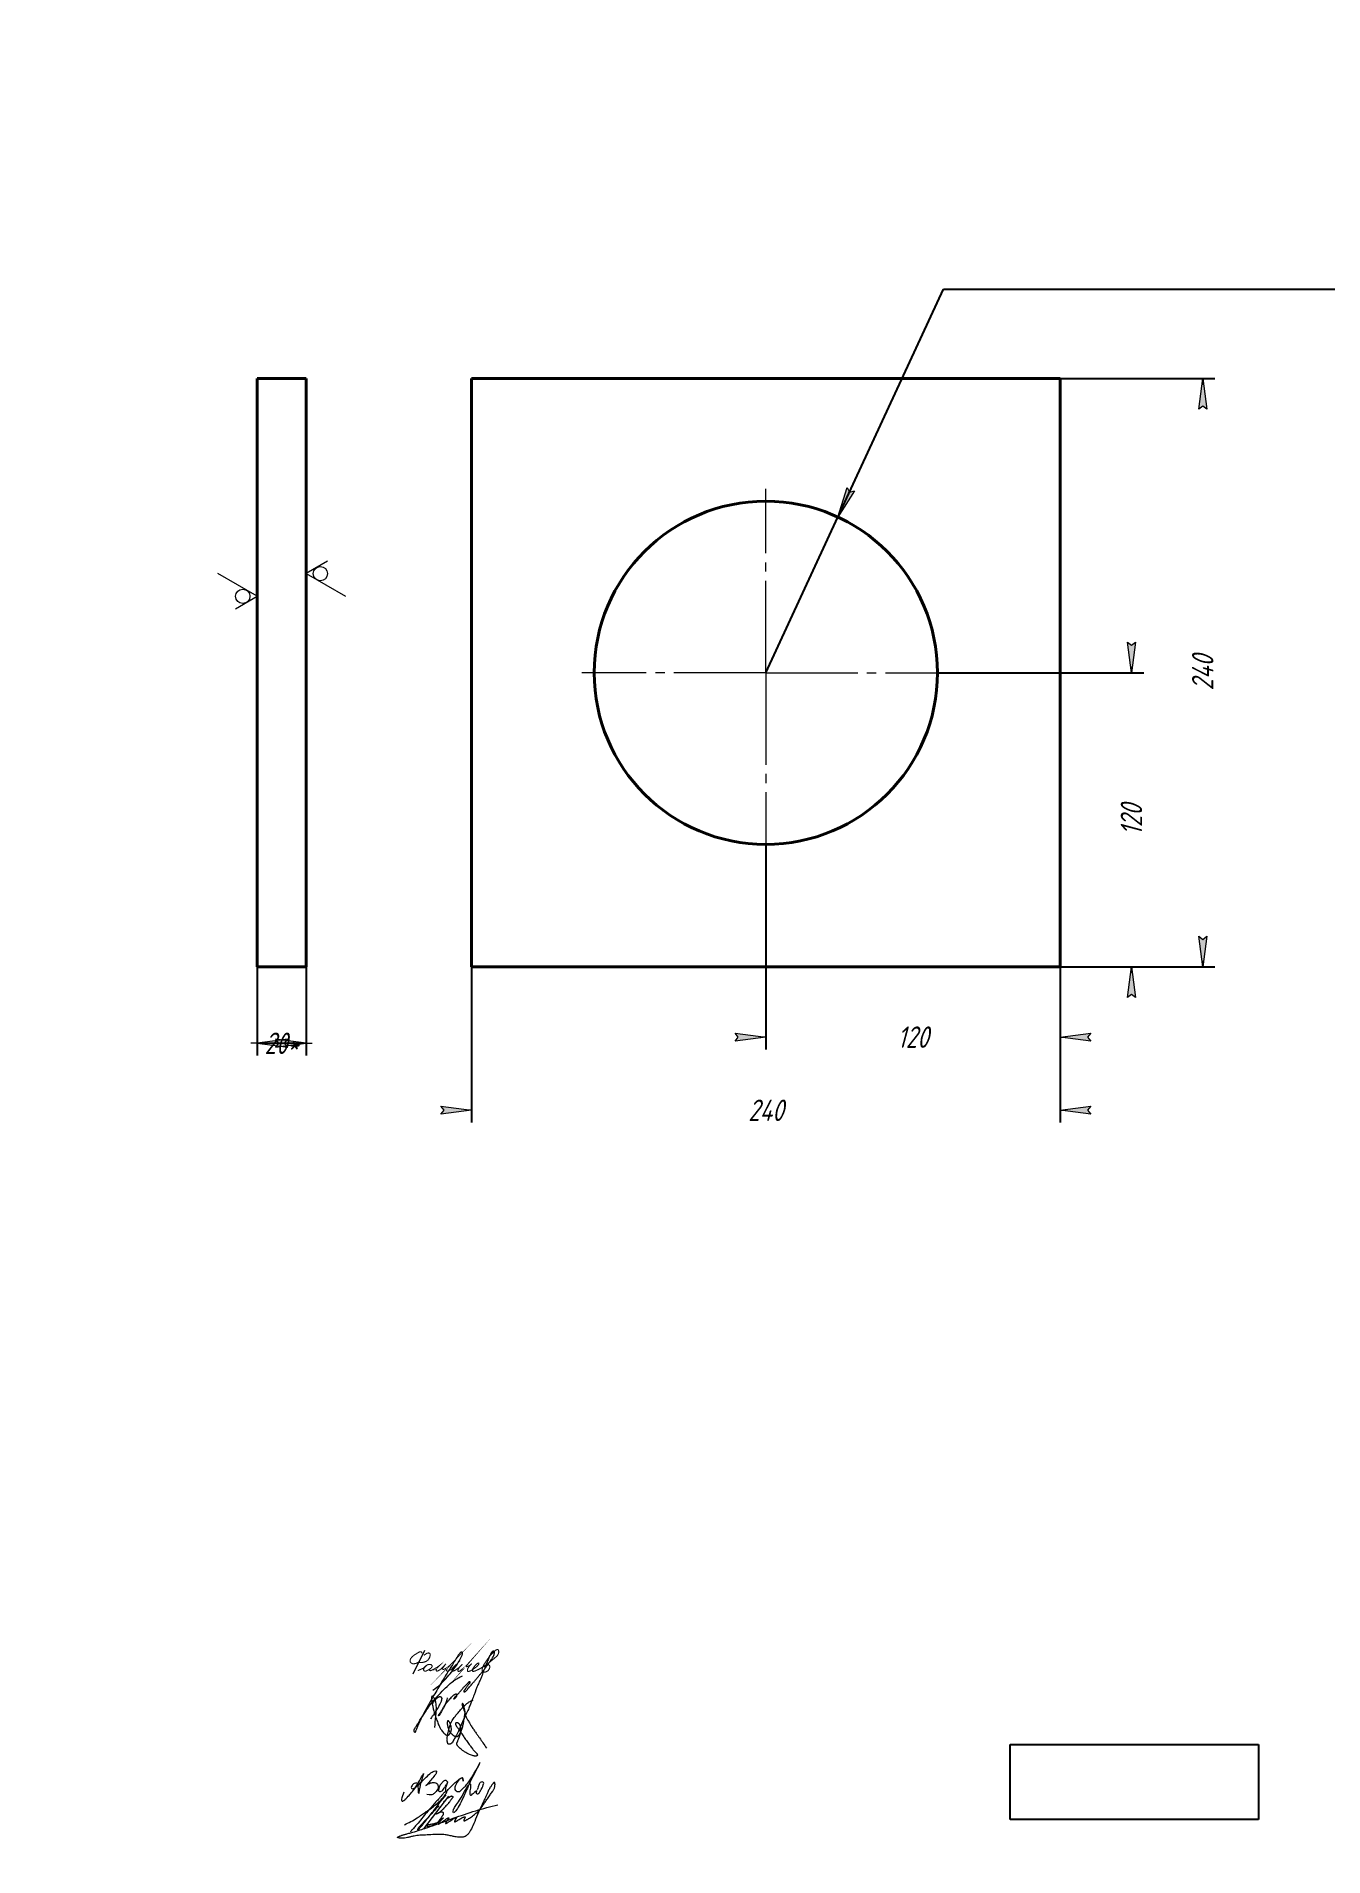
# Model space of a CAD drawing. Header units: millimetres. Extents: x 0 to 210, y 0 to 297.
import ezdxf

# ---------------------------------------------------------------- set-up
doc = ezdxf.new("R2010")
doc.units = ezdxf.units.MM
for name, pattern in [('K5LT32789', [0]), ('K5LT32790', [0]), ('K5LT32791', [0]), ('K5LT_AXLED', [19.5, 15, -1.5, 1.5, -1.5]), ('K5LT_BASIC', [0]), ('K5LT_THIN', [0])]:
    doc.linetypes.add(name, pattern=pattern)
doc.layers.add('Системный слой', color=7, linetype='Continuous')
doc.styles.add('KDIMTEXTSTYLE', font='GOST_AU.SHX', dxfattribs={"width": 0.96, "oblique": 15, "height": 5})
doc.dimstyles.new('KDIMSTYLE (0.40)', dxfattribs={"dimtxt": 5, "dimasz": 1, "dimexe": 2, "dimexo": 0.0625, "dimgap": 1, "dimtad": 1, "dimlfac": 2.5, "dimtxsty": 'KDIMTEXTSTYLE', "dimsah": 1, "dimcen": 0.09, "dimdle": 1, "dimadec": 0, "dimazin": 0, "dimtfac": 0.667, "dimtmove": 0, "dimatfit": 3, "dimfxl": 1, "dimtvp": 1, "dimtolj": 1, "dimtzin": 0, "dimarcsym": 0})
picture_1 = doc.add_image_def('image1.jpg', size_in_pixel=(394, 119))

msp = doc.modelspace()

# ---------------------------------------------------------------- blocks, each defined once
blk = doc.blocks.new('KDIMARROW_02')
at = {"layer": 'Системный слой'}
blk.add_hatch(color=0, dxfattribs=at).paths.add_polyline_path([(4.5, -5.51091059616309e-16), (5, 0.6582624912261956), (0, 0), (5, -0.658262491226197)])
at = {"layer": 'Системный слой', "color": 0, "linetype": 'K5LT_THIN', "lineweight": 18}
for p, q in [((0, 0), (-1, 0)), ((5, 0.6582624912261956), (0, 0)), ((0, 0), (5, -0.658262491226197)), ((0, 0), (7, -8.572527594031472e-16)), ((4.5, -5.51091059616309e-16), (5, 0.6582624912261956)), ((5, -0.658262491226197), (4.5, -5.51091059616309e-16))]:
    blk.add_line(p, q, dxfattribs=at)
blk = doc.blocks.new('U0')
at = {"layer": 'Системный слой', "color": 7, "linetype": 'K5LT_THIN', "lineweight": 18}
for p, q in [((35.99999999999999, 205.6391761474896), (29.59825, 209.3352265099896)), ((32.49999999999999, 203.6184511474896), (35.99999999999999, 205.6391761474896))]:
    blk.add_line(p, q, dxfattribs=at)
blk.add_arc((33.66666666666666, 205.6391761474896), 1.166666666666667, 0, 359.999994270422, dxfattribs=at)
blk = doc.blocks.new('U1')
at = {"layer": 'Системный слой', "color": 7, "linetype": 'K5LT_THIN', "lineweight": 18}
for p, q in [((47.5, 211.3559515099896), (44, 209.3352265099896)), ((44, 209.3352265099896), (50.40175, 205.6391761474896))]:
    blk.add_line(p, q, dxfattribs=at)
blk.add_arc((46.33333333333333, 209.3352265099896), 1.166666666666667, 0, 359.999994270422, dxfattribs=at)
blk = doc.blocks.new('U2')
at = {"layer": 'Системный слой', "color": 30, "linetype": 'K5LT_AXLED', "lineweight": 18, "true_color": 0xff8000}
for q in [(119, 223.1622222804945), (89, 193.1622222804945), (149, 193.1622222804945), (119, 163.1622222804945)]:
    blk.add_line((119, 193.1622222804945), q, dxfattribs=at)
blk = doc.blocks.new('KDIMARROW_01')
at = {"layer": 'Системный слой'}
blk.add_hatch(color=0, dxfattribs=at).paths.add_polyline_path([(-5, -0.6582624912261956), (0, 0), (-5, 0.658262491226197), (-4.5, 5.51091059616309e-16)])
at = {"layer": 'Системный слой', "color": 0, "linetype": 'K5LT_THIN', "lineweight": 18}
for p, q in [((-4.5, 5.51091059616309e-16), (-5, 0.658262491226197)), ((-5, 0.658262491226197), (0, 0)), ((0, 0), (-5, -0.6582624912261956)), ((-5, -0.6582624912261956), (-4.5, 5.51091059616309e-16)), ((0, 0), (-1, 0))]:
    blk.add_line(p, q, dxfattribs=at)
blk = doc.blocks.new('U4')
at = {"layer": 'Системный слой', "color": 5, "linetype": 'K5LT32789', "lineweight": 18, "true_color": 0x0000ff}
for points in [[(67.10525628011672, 12.1430896931586), (66.90316583858552, 12.45306232795323), (66.58562369852548, 12.45306232795323), (66.28626397961436, 12.15370260904226), (65.94726947135193, 11.8147081007796), (65.67626283696261, 11.35013326573448), (65.56078038821484, 10.73739555750521), (65.74834263708658, 10.54983330863362), (66.07801445269646, 10.63074264788159), (66.2800764270489, 10.83280462223391), (66.51632807923491, 11.11655840654817), (66.84180377588518, 11.61247306297005), (67.19644605558258, 12.3209514091746), (66.84180377588518, 11.61247306297005), (66.71875677317686, 11.041353975118), (66.71875677317686, 10.70880279349106), (66.80194974676029, 10.62560981990762), (66.95374994940641, 10.67856547058338), (67.64366187061903, 11.45200686160567), (68.39704224455602, 12.13554372076172), (68.7773124360314, 12.48056026393706), (69.18533949256116, 12.749955673063), (69.37214707507965, 12.86373896258365), (69.52251564767269, 12.86373896258365), (69.59997545020151, 12.65438127208785), (69.59997545020151, 12.42226692368865), (69.59997545020151, 12.17650333017517), (69.59997545020151, 12.65438127208785), (69.52251564767269, 12.86373896258365), (69.37214707507917, 12.87329333980603), (68.7773124360314, 12.48056026393706), (68.2284541670003, 11.3891395903955), (68.2284541670003, 10.90430344262191), (68.45180624946315, 10.68095136015921), (68.76656763042035, 10.59936541411574), (69.08553965567941, 10.59936541411574), (69.34284265422961, 10.85666841266587), (69.66842624290734, 11.18225200134424), (70.71646035685981, 12.23028611529688), (73.24055541882419, 16.91902527217943), (70.71646035685981, 12.23028611529688), (69.82010089537968, 9.990546149460272), (69.13201861221876, 8.54092388653396), (68.51117168365306, 7.567517195520963), (68.10388502843573, 7.083013521747972), (67.97745631433818, 7.18929285640678), (67.97745631433818, 7.60408339850332), (68.26862932857611, 8.125159212294903), (68.79947036511821, 8.833643495535199), (69.64410201495996, 10.22969588518453), (70.50066037930178, 11.69106512736246), (70.68632627123498, 11.8767310192957), (70.82567919326857, 11.85682957901849), (70.86610035659844, 11.62927487404943), (70.79432934464933, 11.13512945427118), (70.73704260694277, 10.74070866677752), (70.65973563457638, 10.35041956945804), (70.73991683151925, 10.06307891481705), (70.90024847517972, 9.978292107739293), (71.12412837597905, 10.20217200853861), (71.54634133382581, 10.53412332861953), (71.92574276899356, 10.91352476378702), (71.6835795627594, 10.40968305998754), (71.79700900948276, 10.29625361326387), (71.9673579619807, 10.22545090464695), (72.1565333113866, 10.29630942593124), (72.39523518614233, 10.53501130068682), (73.03150005261338, 11.86127641877064), (72.95583913791397, 12.13054473668845), (72.7146344173788, 12.19667737754219), (72.40247356570345, 12.12109297582691), (72.19910699006925, 11.72427931959587), (72.05248994423343, 11.27077290930256), (71.92574276899356, 10.87872670396527)], [(59.95688948155085, 10.53161846496843), (59.77091215495402, 10.01416424296389), (59.58662544410249, 9.501413907562949), (59.52738579285635, 9.18269426484224), (59.66455447689589, 9.045525580803115), (59.8550447550826, 9.045525580803115), (60.03431012683643, 9.224790952556702), (60.54764602884116, 9.73812685456133), (61.81289412343885, 11.00337494915939), (63.6252368982438, 14.5660539051257), (62.53575662687035, 11.90302028231909), (62.34378300750186, 9.521918674615478), (62.34378300750186, 11.71706638662064), (62.12336543524081, 12.07186364108099), (61.59764431022015, 11.95832377002523), (61.23907433582174, 11.59975379562675), (61.11455836432064, 11.27711422886992), (61.23532985079548, 11.05004636083012), (61.56212780687795, 11.05004636083012), (62.34378300750186, 11.71706638662064), (63.41226060147297, 12.78554398059183), (64.15424940709593, 13.52753278621449), (64.98782524272386, 14.07529853274247), (65.34763355927164, 13.96779662701115), (65.25712484569947, 13.66486443579433), (65.04437489609752, 13.28180777210278), (64.34385414921228, 12.45219014912439), (63.75994605028202, 11.76067537068857), (63.36219952197139, 11.49172619597468), (64.14059466448518, 12.01806323798411), (64.76699254250056, 12.13316947189651), (65.17283393740937, 12.0440842509596), (65.44932453464398, 11.83917340021674), (65.57420117540343, 11.50509046337379), (65.57420117540343, 11.10863896632259), (65.32892205080229, 10.74337471789318), (65.08228128292167, 10.49673395001233), (64.69672852923475, 10.11118119632536), (64.27186788572597, 10.01437797625022), (63.67872690479172, 10.12128617840924)]]:
    blk.add_open_spline(points, degree=3, dxfattribs=at)
blk = doc.blocks.new('U5')
at = {"layer": 'Системный слой', "color": 5, "linetype": 'K5LT32790', "lineweight": 18, "true_color": 0x0000ff}
blk.add_open_spline([(65.00795916047537, 21.08079930394382), (65.04139480111596, 22.28752960772182), (65.34490612876728, 23.65062004384151), (65.20478587131765, 25.09144969964336), (65.12918300762598, 25.37118053856675), (65.05474907834216, 25.55817089593791), (64.97112656772211, 25.71943796239609), (64.88000600546756, 25.86303674540561), (64.79199501162626, 25.98219167160578), (64.71884978977171, 26.0706796620849), (64.6668183236239, 26.12455411726366), (64.63316047849882, 26.15356184966826), (64.61201350422876, 26.1688817493814), (64.59623860783431, 26.17832669527833), (64.58353401358502, 26.18436732483453), (64.57293832028088, 26.18809177963192), (64.56388487795812, 26.19012626154301), (64.5559950826146, 26.19086020912691), (64.54902266064917, 26.19054094022189), (64.54270561551667, 26.18931484082799), (64.53680941677271, 26.18721264431255), (64.53106038673766, 26.18415699123261), (64.52536521659567, 26.18000708232925), (64.5196760055793, 26.17457582581919), (64.51398506940136, 26.16765120339733), (64.5082526099989, 26.15888889952056), (64.50245258121791, 26.14781040601048), (64.49657389644126, 26.13374278892576), (64.49062235806105, 26.11570597665094), (64.48462276962532, 26.09217569926761), (64.47861685823607, 26.06047476888634), (64.47283561427687, 26.01616636808002), (64.46784565824296, 25.95116608336932), (64.46540216312562, 25.86167279614973), (64.46627522942538, 25.74814273522453), (64.4716276172624, 25.6199362392771), (64.48377743577896, 25.47967065318727), (64.50528816073408, 25.32262141202045), (64.54302558706927, 25.12599434637984), (64.60274570844312, 24.86052524372823), (64.67933664658437, 24.46287692094701), (64.79154978457686, 23.89727973814119), (64.98262076412406, 23.18337286917522), (65.26288809259506, 22.41671034623859), (65.53100089851132, 21.69719168019242), (65.78907573258326, 21.09528714802745), (66.04601572138783, 20.6580786742616), (66.29183765888781, 20.34303133986772), (66.50365316015932, 20.12309815009932), (66.66311019908895, 19.96846674699854), (66.77754047057456, 19.88500151831788), (66.85178721065547, 19.84685235791039), (66.90710789813559, 19.82672224231423), (66.9576954513157, 19.81493299916009), (67.00824257404285, 19.80883731643132), (67.06001955529769, 19.80799912814359), (67.1122096096395, 19.8126553159139), (67.1626348112892, 19.82266913284553), (67.20932464720723, 19.83738009183807), (67.25077481575113, 19.85572558877215), (67.28716620136724, 19.87695934655844), (67.31995631387906, 19.90159212480432), (67.35285388299694, 19.93221757388783), (67.38953303092683, 19.97378536407977), (67.43479828240693, 20.03570456359641), (67.49243904573007, 20.12478480307202), (67.55948993298152, 20.24047259672592), (67.62037929873972, 20.37177030961509), (67.6640070117925, 20.50135953856697), (67.68911915866882, 20.62287613939483), (67.700094170163, 20.74410538233872), (67.69889366186433, 20.88229659807793), (67.68085155803062, 21.05343499112659), (67.64006736450742, 21.2642826667017), (67.57808639994975, 21.49217441646266), (67.50778823574186, 21.69975172122844), (67.4440185068012, 21.85253677963357), (67.38626035098282, 21.95043051510203), (67.33895997371167, 22.01566044710134), (67.29645634231413, 22.06664394379588), (67.25843300988637, 22.10650094257136), (67.22774504978608, 22.13309150013781), (67.20474829073314, 22.14880819454069), (67.18867840553062, 22.15736353685708), (67.17615663299884, 22.16233920024256), (67.16564826554456, 22.16515040079007), (67.15651051784441, 22.16641892665461), (67.1485687412511, 22.16648564128931), (67.14157210410508, 22.16564249627187), (67.13527412078841, 22.16407601654063), (67.12902426681035, 22.16169063250963), (67.12256493767423, 22.15831615823271), (67.11572200977544, 22.15367380332238), (67.10851750615996, 22.14756115948734), (67.10082290226646, 22.13957775015275), (67.09246876792471, 22.12911520007664), (67.08320128150774, 22.11518286254133), (67.07278170579681, 22.09634207423476), (67.06080819725621, 22.07011106965938), (67.0476340068625, 22.03449641749334), (67.03396347042982, 21.98842490471696), (67.02163181042768, 21.93344292956317), (67.01303611022959, 21.87048673546694), (67.0098996232629, 21.79864467708616), (67.01445246723424, 21.71080545877473), (67.03146104155124, 21.59283729826591), (67.06158626722006, 21.42370670954973), (67.0991106957836, 21.20651519558123), (67.15810488800871, 20.96422578742894), (67.24357465614533, 20.73884731742174), (67.35063933863884, 20.53063556544424), (67.47819509099888, 20.33240724079509), (67.63082826090242, 20.13817325967732), (67.79661568689785, 19.96583030665546), (67.95376454507243, 19.827903654328), (68.09102341422769, 19.7334615084841), (68.20708060967601, 19.6738757813963), (68.30740428118693, 19.63544432374098), (68.39829667613802, 19.61123608269556), (68.4790861320046, 19.59914592043746), (68.54845918426827, 19.59690534446638), (68.60706508806197, 19.60190950243192), (68.65692321594989, 19.61221054488924), (68.70018562200187, 19.62662609306551), (68.73929205837767, 19.6450424996798), (68.7777814682888, 19.66843570756657), (68.81871859674709, 19.69931062242057), (68.8645755532724, 19.74154654679172), (68.9172606629844, 19.80027090113674), (68.97754701463091, 19.88084989881145), (69.04408916777015, 19.98426827760515), (69.10945646503959, 20.10833977232195), (69.1652916401642, 20.2461681283251), (69.20751508630606, 20.39277488113098), (69.23487163405396, 20.54801205447102), (69.24734547627955, 20.71597704758966), (69.24302243458733, 20.89502766978941), (69.22233138184318, 21.07515073610779), (69.18622587692896, 21.24013858145976), (69.13861922862164, 21.37821982682715), (69.08686952848261, 21.48761176637392), (69.03456144634326, 21.57136120001807), (68.98304888906655, 21.6357074655561), (68.931755220181, 21.68639392864742), (68.87807274341087, 21.72891714373324), (68.82067642648526, 21.76550291158327), (68.76027696756235, 21.79580618857814), (68.70128772946559, 21.81846291079546), (68.64844187459241, 21.83317369234943), (68.6046625208176, 21.83956178478083), (68.5689980225083, 21.84025060570606), (68.5384931479894, 21.83730282238132), (68.5100657357943, 21.83128728105105), (68.48261958856934, 21.82245494933261), (68.4566067805375, 21.81106287140737), (68.43340763649141, 21.79783654915518), (68.41414784663934, 21.78386904677075), (68.39901844698038, 21.77007258577), (68.38749394139677, 21.75685810623044), (68.37903426703977, 21.74452431831503), (68.37283822232557, 21.73275287274764), (68.36822657269599, 21.7209959523821), (68.36464868788383, 21.70787118551775), (68.36231934790699, 21.69284864390656), (68.36160511459207, 21.67544937268167), (68.36292824512493, 21.65540963901714), (68.36693287901362, 21.63155463839371), (68.37471466666452, 21.60231086324617), (68.38837552028137, 21.56427589051798), (68.41159242231939, 21.51222538658446), (68.44773541670727, 21.44087587022247), (68.49552121248328, 21.34612132887261), (68.5569728403523, 21.23424520143693), (68.6412466774968, 21.10795969592748), (68.76207079553794, 20.96159206364887), (68.93804163195182, 20.75258147604887), (69.16709840611365, 20.4303257576554), (69.45835491826408, 19.96845902109318), (69.80938897410286, 19.39569632866996), (70.26469076588322, 18.78448908952481), (70.72050166101852, 18.18597478212376), (71.10237204591253, 17.66262056892721), (71.36970321000767, 17.27514769192197), (71.58682477725185, 17.06981853184138), (71.7283866338802, 16.94799551943893), (71.81309304007368, 16.8545830385888), (71.86536552464739, 16.77769280005944), (71.89706135156159, 16.7182314875742), (71.91823648398429, 16.66753149488014), (71.93053104743498, 16.62589584386791), (71.9360781616786, 16.59317222004225), (71.93728215493488, 16.56813769717851), (71.93586276002911, 16.54821376546107), (71.9326207907413, 16.53155281727211), (71.92795450246672, 16.51724174838841), (71.92201313692787, 16.50459672316481), (71.91470164562642, 16.49301376959787), (71.9056987916794, 16.481758791191), (71.89442216807535, 16.47036626496853), (71.88008864505244, 16.45855844412355), (71.86168591505114, 16.44619677999319), (71.8377172613095, 16.43319538492133), (71.80706737875092, 16.42007323342423), (71.76976999182632, 16.40785505168924), (71.72656933600493, 16.39760266931918), (71.67730166581278, 16.39061923997531), (71.61915877567245, 16.38802321337465), (71.54662313004471, 16.39193901989151), (71.44948271326287, 16.40643573762023), (71.30821127649408, 16.43587783317992), (71.09943701555233, 16.49248182422673), (70.79551463709274, 16.60045817507785), (70.42947910364467, 16.76332785576713), (70.04538339247901, 16.95252022148085), (69.74058540614949, 17.14747469958263), (69.49879873793434, 17.34937381609394), (69.27793472877185, 17.54725056485313), (69.04155963928591, 17.75733304287952), (68.83517479682276, 17.94131559011748), (68.70809270896594, 18.08766495420826), (68.64880455597617, 18.1820299689154), (68.62057505858957, 18.2430003590494), (68.60379538312964, 18.29551554117795), (68.59357596437232, 18.3456153944752), (68.58850290332293, 18.39628879369499), (68.58856415116266, 18.44764486317965), (68.59383737725443, 18.49900556120554), (68.60522138219919, 18.55332384096937), (68.62379142450827, 18.61329920890972), (68.65454047589057, 18.69080184785273), (68.70164096105346, 18.79401450478262), (68.77225313000733, 18.95384189107051), (68.86471654883277, 19.17326103777475), (68.95888750688502, 19.46460709215752), (69.06522245832312, 19.78229883693925), (69.19511090861803, 20.12580931497573), (69.3455695877276, 20.54158782167082), (69.51498686597799, 21.07202027606674), (69.66366433643336, 21.68055114881292), (69.75269890567934, 22.24983455194487), (69.80956887816646, 22.70674840603121), (69.87509922642528, 23.06446334022672), (69.92942469192667, 23.35533690162174), (69.9400103496873, 23.5905413115189), (69.91869817735369, 23.77761528208276), (69.88154538683168, 23.95754105546797), (69.82738084591412, 24.16026705084874), (69.7766808721398, 24.37134649326008), (69.73908661679293, 24.56182545370011), (69.70143467129091, 24.70442134589436), (69.67123678940997, 24.80377817509942), (69.64790772446665, 24.86847127598077), (69.62822344300818, 24.9086745037126), (69.61306445118221, 24.9318212300596), (69.60153063616876, 24.94562573675069), (69.59146969827728, 24.95511104917755), (69.5821775004139, 24.96190275192063), (69.57334190816964, 24.96673744224336), (69.56475813537558, 24.97002848775466), (69.55626593677377, 24.97201609732679), (69.54788900825534, 24.97281431135427), (69.53959676024124, 24.97254609270237), (69.53127631729406, 24.97130610129659), (69.52240096812257, 24.96906769758078), (69.51259847979804, 24.96558494832078), (69.50180675566644, 24.96055621773894), (69.49057497392316, 24.95393586043963), (69.47987625692001, 24.94610536264582), (69.47028799601193, 24.93747147427602), (69.46197686985514, 24.92819215372384), (69.45449221167897, 24.91775605914387), (69.44784153823468, 24.90584098891725), (69.44215646521369, 24.89213766819839), (69.43766836306608, 24.87654727882482), (69.43454901765146, 24.85853331554473), (69.43311409487417, 24.83724011210928), (69.43395360275687, 24.81122938741314), (69.43813105889856, 24.77870934840497), (69.44707890089003, 24.73823833872859), (69.46215433151265, 24.6883133626575), (69.48591890741963, 24.62588693062538), (69.5223350116584, 24.5480956023533), (69.57208907754239, 24.45066757542452), (69.62126673229984, 24.32731141237855), (69.66740506373053, 24.17909171721219), (69.71841185528001, 24.00248644493658), (69.79350624637365, 23.77819017358867), (69.89028459841909, 23.50737498478941), (69.98221083432554, 23.20000767314272), (70.06010831317512, 22.91456071528609), (70.15567691402391, 22.66243792872324), (70.27022283784295, 22.44722324112396), (70.40600631902744, 22.22803226122323), (70.56412151546712, 21.98207378592832), (70.74425731163815, 21.67132958741195), (70.97872369863498, 21.25919269274215), (71.28198805100274, 20.78814355878593), (71.62807093698432, 20.29290582365029), (71.96334791201878, 19.8245771945987), (72.56779381108542, 18.97748196695133), (73.04505409241912, 18.27565268461439), (73.40923688538052, 17.71567520679424)], degree=3, knots=[0, 0, 0, 0, 23.08892411003839, 25.90578379320913, 27.36849658095113, 28.57853477437289, 29.7218750749431, 30.81396087475684, 31.80518275617818, 32.5340116185717, 32.99290285232896, 33.22579348087665, 33.37704679038229, 33.48833048874886, 33.57455142486756, 33.64380518652092, 33.70122378259412, 33.75036659537633, 33.79386957008623, 33.83335544025108, 33.87214105272245, 33.91235496550996, 33.95658983186728, 34.00557035799107, 34.061357419905, 34.12646780763512, 34.20410929927907, 34.29854880647121, 34.4157438501339, 34.56455491175546, 34.75945876534566, 35.02822874118409, 35.41286378006095, 35.99717510029608, 36.72813949276635, 37.56894107973724, 38.43382537174505, 39.40133199336037, 40.578430721351, 42.23539782704537, 44.56960189155861, 48.26913254375512, 53.18771198246659, 58.58434017403594, 63.76404376679448, 67.77867569014562, 70.99814287695813, 73.36983390960212, 75.34981577454691, 76.79687388843904, 77.58132367445822, 78.02891375208497, 78.378086715233, 78.69680269722102, 79.01348919569972, 79.34337265075953, 79.67858665453129, 80.00682416916896, 80.31793205149701, 80.60647145028561, 80.86603481811044, 81.11641040457833, 81.38398339074794, 81.71835383148989, 82.1678102968112, 82.8393613365416, 83.73323474227259, 84.70542236921145, 85.58272421559701, 86.32439137188506, 87.05711592911308, 87.8907574961167, 88.94534148899339, 90.32114124951465, 91.96557055710285, 93.42636652596606, 94.48421544317516, 95.10102119904894, 95.58099742489627, 96.01314099800784, 96.36109308967781, 96.62600156797119, 96.78273890043828, 96.889142367443, 96.97113807639755, 97.038129668233, 97.09527188758723, 97.14590073358623, 97.18856061114779, 97.2287471840586, 97.26891537016509, 97.31531058982989, 97.36686141375753, 97.42565515127394, 97.49445365730666, 97.57714175019537, 97.6796234518885, 97.81191523042803, 97.98566281873885, 98.22679687241516, 98.53258681418663, 98.89778635319205, 99.29603614677359, 99.73782124223918, 100.2617239247368, 100.964229309618, 101.999780239612, 103.5254109190041, 105.1506671389526, 106.7245298989554, 108.093531563326, 109.5903133920281, 111.1953020837693, 112.7774834854757, 114.1263943636619, 115.159714159532, 115.933249703592, 116.5991051072816, 117.1966867350474, 117.716186105381, 118.1472776884506, 118.5120913932663, 118.8308284389657, 119.1120840017018, 119.3761473530127, 119.6502541760029, 119.9661844048676, 120.3484720487786, 120.8326110054183, 121.4625745633854, 122.257883948525, 123.1663167729581, 124.1218957718332, 125.0774414802364, 126.058759075695, 127.1107217357935, 128.2713802827618, 129.4555411470182, 130.5492798125666, 131.4722221457924, 132.2240763945491, 132.8428036707044, 133.3435270316868, 133.7861618193668, 134.2097331793344, 134.6419531666712, 135.07675082757, 135.4909341445828, 135.8405670411855, 136.1161996801323, 136.3290212946846, 136.5165823049759, 136.6970732021236, 136.8799095666845, 137.0632951286719, 137.2354651043024, 137.3861300135916, 137.5142614765161, 137.6235479569736, 137.7184450497249, 137.7976892899042, 137.8756507401737, 137.9579435297707, 138.0555159514176, 138.163779376122, 138.2880427438782, 138.436309489426, 138.6225163233996, 138.8620748680995, 139.2031278659684, 139.7043262486523, 140.3810974906251, 141.2189148674305, 142.1273174818552, 143.2595165690257, 144.8211407952124, 147.3177643775447, 150.7571101410823, 155.1951704424444, 160.0691713325595, 165.2244643996175, 169.4711417493419, 172.4214110687776, 174.0929247216289, 175.1382982941582, 175.9667476052343, 176.4795577137869, 176.9002722075947, 177.2447515993877, 177.5213496275962, 177.722930126645, 177.8737085289891, 177.9963222724827, 178.1014362024326, 178.1953143978301, 178.2815173063154, 178.3661181765914, 178.4549126387874, 178.5547545514223, 178.6700486309557, 178.8070744895659, 178.9752011110635, 179.1872344806044, 179.4394731118456, 179.7197270048918, 180.0295107225544, 180.3832688069577, 180.8234477103547, 181.4071105080071, 182.2468370647849, 183.5636180390767, 185.5124136486446, 188.3659008144822, 191.1693595490507, 193.6361941483106, 195.2159308876024, 197.1470862219489, 199.2692247613871, 201.224518318486, 202.3921757305919, 202.9354455009734, 203.335749427751, 203.6650385457113, 203.9804397921348, 204.3052698204951, 204.6306664143438, 204.9542103018015, 205.2842401760186, 205.68312192184, 206.1453122097258, 206.8668041367929, 207.8378621120557, 209.464316382984, 211.3873392381132, 213.6481330480264, 215.8281705148584, 218.3616311862739, 222.0463208053261, 226.400788772624, 230.2376141698672, 232.9871267002133, 235.1430689373578, 237.1452347941266, 238.6001234124407, 239.5943196481266, 240.7144690296747, 242.0868590309205, 243.5795128043555, 244.8370298052072, 245.7730677623126, 246.3794493830385, 246.8095402814596, 247.0775336538936, 247.2275167539396, 247.3339800160057, 247.4184700209773, 247.4895205515942, 247.5520115162512, 247.6092220325807, 247.6636060178384, 247.7171677520884, 247.7685920257453, 247.8207844363665, 247.8766770811286, 247.9421914551861, 248.0180825757098, 248.1024702365821, 248.1894206015074, 248.2694707678351, 248.3470721801384, 248.425636522534, 248.5128864112118, 248.6056793825818, 248.7068161418586, 248.8204129671911, 248.9522817326213, 249.1114892801304, 249.3139564207763, 249.5741553291382, 249.8978203062795, 250.3037087529917, 250.8417906157673, 251.5282721942539, 252.3812439797572, 253.3595934924577, 254.4759627763927, 255.8726873418201, 257.8510916368267, 259.9382727246121, 261.9636029003651, 263.4698826802768, 265.0464480200878, 266.5866947374772, 268.3669126827913, 270.599666274059, 273.4070816914232, 277.3730272345561, 281.2342012594908, 284.8823428619705, 288.313022516428, 301, 301, 301, 301], dxfattribs=at)
blk = doc.blocks.new('U6')
at = {"layer": 'Системный слой', "color": 5, "linetype": 'K5LT32790', "lineweight": 18, "true_color": 0x0000ff}
for points, knots in [([(64.68787954716898, 27.13035550273025), (65.58007877493483, 27.75527183236611), (66.70156880043916, 28.81449846007871), (67.91669816811307, 30.36905893947282), (68.66243763937112, 31.34791070517801), (69.10387194021374, 32.18145652933612), (69.38748230098133, 32.68173292110248), (69.47996617938438, 32.94520115010941), (69.50856799567578, 33.08079119180354), (69.52023327993527, 33.16374062298928), (69.52073725575376, 33.21622917711625), (69.516391751413, 33.24930154377239), (69.5104332710637, 33.27195771729993), (69.5033003568578, 33.28980075682554), (69.49510833407533, 33.3046930947267), (69.48582130994035, 33.31759803661375), (69.47517771829548, 33.32918833912868), (69.46268326038482, 33.34015402770441), (69.44787381066854, 33.35064730658895), (69.43054595678896, 33.36041062387748), (69.4110466321487, 33.36887397482843), (69.39014531718733, 33.37544607031658), (69.36894514027169, 33.37969578391363), (69.34857578996682, 33.3815018115021), (69.32978541406771, 33.38106868110394), (69.31257918184133, 33.37865741774255), (69.2963348249189, 33.37438067556818), (69.28004764337513, 33.36810009168316), (69.26287349942899, 33.35924865683793), (69.24388777555987, 33.34680704566905), (69.22182348119304, 33.32898866269124), (69.193935595307, 33.30193406054961), (69.1543533494079, 33.25738967958478), (69.08875826175787, 33.18105811906673), (68.97706147143484, 33.04348734562038), (68.79855907299275, 32.80137304864222), (68.54521883323139, 32.40655841413492), (68.20641883980332, 31.81905675850243), (67.66943950702344, 30.98611850210676), (66.84350067594785, 29.68933894839996), (65.74703053906751, 27.87967702347923), (64.5372287104021, 25.800998886451), (63.53532163244577, 23.98750679937905), (62.87014998989905, 22.73608992891286), (62.50363974383245, 22.01058167662831), (62.30518846970422, 21.56768552303392), (62.16543339432037, 21.23241173952776), (62.05062461330473, 20.94275880542038), (61.95265904025159, 20.68544249913094), (61.88056743269988, 20.49119263805557), (61.83886690428372, 20.37787029381438), (61.81401870494258, 20.32657329042529), (61.80168947251866, 20.30543614355946), (61.79242506874432, 20.29216239812067), (61.78476498478372, 20.28305616679003), (61.77811921885775, 20.27661180881464), (61.77218712122908, 20.27204896620826), (61.76677369285831, 20.26889361313573), (61.7617360878013, 20.26684195655857), (61.75696149159678, 20.26569929801843), (61.75235610328245, 20.26534787173898), (61.74783844092329, 20.26572859922447), (61.74343005605984, 20.26680785552657), (61.73919049299357, 20.26851295359253), (61.7351336446003, 20.27075425411822), (61.7310632124158, 20.27358709606908), (61.72667013271624, 20.27724347002669), (61.72164560264598, 20.28213872845171), (61.71567842307998, 20.28885928953235), (61.70841341116429, 20.29825631224436), (61.69929678955403, 20.31175381246003), (61.68779907217697, 20.33126437250331), (61.67353519528879, 20.35895104172016), (61.65764842891397, 20.39559980565825), (61.64284721482997, 20.44042077545654), (61.63183688525302, 20.49046963878865), (61.62601414612632, 20.54366365593002), (61.6259154192818, 20.59911877286406), (61.63202243048359, 20.65726973320659), (61.64495291965122, 20.7179768418151), (61.66549852020327, 20.78170069347895), (61.69556495053617, 20.85010925611986), (61.74297268325267, 20.93480334457779), (61.82499426735596, 21.06564542279538), (61.97476319219204, 21.312012910774), (62.2699654008255, 21.78074107848886), (62.81394326843079, 22.64095073108268), (63.61202743025603, 23.85909472067169), (64.6208100018484, 25.33125474119585), (65.81292248273103, 26.62674943139511), (66.96819484357374, 27.72748377653383), (67.9056034142764, 28.57364715243413), (68.73805435461463, 29.14241459494865), (69.25004746982852, 29.38066154722766), (69.490326552194, 29.49418283381607)], [0, 0, 0, 0, 8.550608616909479, 12.05498909731316, 15.54800864636031, 18.19112149729409, 19.49899547586825, 20.05820856276075, 20.38161509008001, 20.58967061819273, 20.71666537517187, 20.79367975743621, 20.85170144345296, 20.90072235485522, 20.94465307224176, 20.98524465825564, 21.02564223243174, 21.06834027274877, 21.11593940290885, 21.16833782892286, 21.22470724871314, 21.28305186546078, 21.34057559650208, 21.39466303008514, 21.44378103840279, 21.48828891869076, 21.53119048967674, 21.57580767080184, 21.62550805067395, 21.68308106465782, 21.75428657315771, 21.84854811100129, 21.98874998667692, 22.22341503732463, 22.64135142255019, 23.38396024610536, 24.59145537447172, 26.33319310262997, 28.72517486315826, 32.39414345489543, 38.44413720066752, 45.386804132957, 51.3366439952876, 54.75928160654442, 56.55021407149562, 57.73619828659556, 58.58106772181609, 59.41081735012408, 60.19037519759497, 60.74860237604653, 61.04454549420441, 61.13979306103076, 61.19713002219413, 61.23708949006024, 61.2671348063732, 61.29071298422787, 61.30986155532154, 61.32593719236645, 61.33991703943459, 61.35255107389896, 61.36445007752456, 61.37614187831995, 61.38811066680237, 61.40006167387295, 61.41202200248679, 61.42454207551994, 61.43906624348642, 61.45699012410813, 61.47974062644996, 61.50979512866817, 61.55047455772206, 61.60794197523685, 61.68805755052679, 61.79563498556981, 61.92221881037423, 62.05916765616627, 62.19849487994397, 62.34287054750136, 62.4951123545238, 62.65815684757621, 62.83085476293896, 63.02153046686268, 63.2457091914174, 63.59456840449479, 64.23786481718554, 65.5163435666815, 67.95744178744798, 72.25357323446096, 76.98975279678383, 81.9773654752493, 86.09099495459934, 89.56281137385866, 91.90558766368395, 94, 94, 94, 94]), ([(67.0119866792729, 25.87979570603899), (66.9406080967038, 25.44248072464272), (66.7271731421612, 24.8866711839695), (66.40110655423527, 24.21224540739078), (66.17815751386718, 23.85540338425712), (66.02489056608665, 23.56489228873831), (65.93274587336603, 23.38097765204631), (65.8780227474535, 23.27561967645353), (65.8387426104478, 23.21326490644425), (65.80400641183823, 23.16611362591054), (65.7709375825319, 23.1257995858509), (65.73730212862736, 23.08791037808504), (65.7032493360525, 23.05194122903282), (65.67224190628183, 23.0205932889137), (65.64871470496894, 22.99816085851096), (65.6334356302621, 22.98478964113941), (65.62462881691826, 22.97775963086862), (65.6190362288285, 22.97369682738237), (65.61492114398818, 22.97101526702163), (65.61163374178875, 22.96915003821513), (65.6088615710569, 22.96785863431232), (65.60645867233117, 22.96706572891728), (65.60437496841215, 22.96677510707684), (65.60253783766639, 22.96710180185499), (65.6011655587539, 22.96830920271356), (65.60052079615753, 22.97019751388535), (65.60040176215625, 22.97255448821633), (65.60068610455949, 22.97544111912703), (65.60134724970331, 22.97884355917942), (65.60237331692517, 22.98281433611223), (65.60383514037153, 22.98759187284124), (65.6059915684397, 22.9938607091585), (65.60936844418798, 23.00281321067234), (65.61496444406143, 23.01662374496152), (65.62322936573817, 23.03617264900845), (65.63381029480429, 23.06196066006476), (65.64604775616844, 23.09229464587578), (65.6606382272463, 23.12811890080356), (65.67851778096954, 23.16880116836631), (65.7036688753692, 23.21554731353831), (65.73768961727788, 23.26675661540216), (65.78317621748253, 23.32809667462811), (65.84506525672309, 23.40775541821824), (65.93446345037967, 23.5310927408114), (66.05246020439287, 23.70886699502466), (66.18590191577718, 23.93163482368077), (66.3144331845854, 24.16300274539762), (66.44699242566578, 24.39941021755715), (66.60228383979643, 24.65879970889807), (66.79558351562703, 24.93357290994872), (67.00349427243243, 25.17898877054385), (67.18406309288473, 25.39276009540467), (67.37577600730489, 25.62012522265768), (67.60207176127679, 25.88247013979736), (67.86353257608872, 26.14165750683594), (68.06362061771861, 26.33355632911679), (68.19143392662497, 26.43473555855107), (68.25892185146908, 26.47478390491646), (68.3093658192108, 26.49969010867007), (68.35894645849673, 26.51992332431516), (68.40473283202508, 26.53432655214539), (68.44211746903773, 26.54214411803223), (68.4696216705593, 26.54485920201876), (68.48944788535216, 26.54465834121714), (68.50462995342198, 26.54278601810442), (68.51677095180625, 26.53978766258325), (68.5267192017051, 26.53594071383802), (68.5349983259993, 26.53138881252889), (68.54190820297076, 26.52622955186038), (68.54769870528885, 26.52048585500476), (68.55258971411745, 26.51408954745925), (68.55688827377999, 26.50677259614503), (68.56073075215363, 26.4981441370555), (68.56412628816649, 26.48770921328546), (68.56697263206816, 26.47487072238607), (68.56908379027325, 26.45865124334254), (68.57010783530389, 26.4371619999348), (68.56924694563925, 26.40727440749474), (68.56519972573872, 26.36602705780692), (68.55734721129586, 26.31380258431527), (68.54761859063072, 26.25403457259885), (68.53497850298338, 26.19387209137921), (68.51797510517656, 26.1382803523942), (68.49636746255324, 26.08869070110408), (68.46815270898632, 26.04006249036301), (68.43242640189203, 25.98856716167404), (68.38989118485574, 25.93426020776751), (68.34846073209387, 25.88247973047947), (68.31007141302764, 25.83949623708884), (68.27755826290442, 25.80693823903013), (68.24812504276663, 25.77954553416726), (68.22021632171861, 25.7548862695522), (68.19308040926103, 25.73217542832762), (68.17052783453542, 25.714653567973), (68.154222391049, 25.70320477063916), (68.14398374584383, 25.69678726021857), (68.137215046573, 25.69303718960924), (68.13228334773085, 25.69067851900995), (68.1284909187787, 25.68917615880486), (68.12544910129945, 25.68825048263236), (68.12288948058895, 25.6877498579174), (68.12066625914049, 25.68762426650657), (68.11871642679446, 25.68789253269189), (68.11705232989198, 25.68862062251721), (68.11576896097108, 25.68986543829612), (68.11494184349837, 25.69155634987136), (68.11449870124306, 25.69360162807922), (68.11438552425416, 25.6959939230471), (68.11457721355866, 25.69874502994455), (68.11507592139492, 25.70193011442333), (68.1159323644608, 25.70571922434662), (68.11726704118075, 25.71039841751785), (68.11928087062851, 25.71635537383206), (68.12230111703255, 25.72417369394661), (68.12695422588027, 25.73496110145213), (68.13435241488139, 25.75052811119366), (68.14512449237463, 25.77130184799259), (68.15854521613505, 25.79544240975562), (68.17261416833847, 25.81946575062034), (68.1864461526782, 25.84210892183675), (68.20185515912215, 25.8666505798796), (68.22241649567331, 25.89954525995215), (68.24951043673688, 25.94843619763209), (68.28344071001558, 26.01198116220225), (68.32947875590996, 26.08400155312383), (68.39078936788442, 26.15876256772187), (68.47562760864302, 26.24425925515069), (68.58855652267239, 26.34181584833624), (68.72888337571166, 26.46094138055723), (68.86022002509745, 26.60029714959983), (68.9841127535155, 26.74872023845498), (69.09907859871734, 26.88913198915412), (69.22636858253315, 27.03774340954443), (69.35806820983302, 27.19430801530348), (69.48910561822008, 27.36643658408401), (69.62370966101442, 27.54072353912122), (69.79275097604923, 27.71906736239873), (69.98339660328182, 27.89449326724549), (70.1663637189981, 28.06524843618149), (70.29673468940643, 28.203184769524), (70.38654670898242, 28.30450162261677), (70.44851665031808, 28.37415844156462), (70.5019776379568, 28.43350376838207), (70.54694413144928, 28.48268146424279), (70.58378646714752, 28.51916853431533), (70.61093908875657, 28.54211636894776), (70.62926047151859, 28.55488859611891), (70.64194660901474, 28.56205991843808), (70.65176208796849, 28.56636833770779), (70.65983069288207, 28.56888684932544), (70.6666834204216, 28.57013466240534), (70.67264451589374, 28.57041135808515), (70.67793358665969, 28.56989559660228), (70.682707856853, 28.56868811069953), (70.68693466422667, 28.56689571754313), (70.69067241812323, 28.5646327527832), (70.69400174826785, 28.56197839589588), (70.69725055023507, 28.55872240250939), (70.7005556579119, 28.5546359383676), (70.70399231677591, 28.54940559517661), (70.7075263025541, 28.54277842958055), (70.71115136959997, 28.53431377017459), (70.71483310263667, 28.52335383600084), (70.71846666023077, 28.50889567462121), (70.7216964035056, 28.48986937486697), (70.723733331217, 28.46662385854012), (70.7238637807505, 28.44093373456099), (70.72165094155673, 28.41524537591164), (70.7169955430877, 28.39014093641315), (70.70968317088295, 28.36477284094883), (70.69872248698391, 28.33743134194842), (70.68228820403715, 28.30605745015787), (70.65597502349208, 28.26579969801277), (70.61180847764726, 28.2072668987596), (70.54605469079743, 28.12033444763301), (70.45490458604645, 28.00450783611598), (70.34603972850569, 27.86527990271108), (70.24286867888304, 27.70574331610567), (70.14367578123377, 27.54807036942579), (70.03723191340232, 27.42529018916345), (69.9582473489601, 27.31899600818133), (69.89899890316579, 27.23453317204546), (69.84435227500242, 27.17173243714029), (69.7976750787946, 27.12695962290063), (69.76695703604514, 27.09114775771108), (69.74977984518516, 27.06393224185672), (69.74030145397705, 27.043102757908), (69.73471917236256, 27.02514594061046), (69.73160479052149, 27.00839572745679), (69.73037717492483, 26.9919322485151), (69.73075051358869, 26.97491717104339), (69.73282305500747, 26.95744455072817), (69.73655812580728, 26.94068401889537), (69.7414937210364, 26.92604996884256), (69.74698252259218, 26.91421440548248), (69.7525848298889, 26.904980915715), (69.75811172341955, 26.8978486933202), (69.7635835176508, 26.8922750846131), (69.769197909068, 26.88782429435923), (69.77524110258939, 26.88415446591279), (69.78195665132785, 26.88115657057844), (69.78949238719642, 26.87887775214055), (69.7979602647323, 26.87740998616846), (69.80755960651513, 26.87686956419009), (69.81861951505157, 26.87744119978046), (69.83161940499056, 26.87942951707598), (69.84731752040891, 26.88334547946485), (69.86710228417053, 26.89013480065998), (69.89307988758678, 26.90147880442886), (69.9269761858073, 26.91944149570679), (69.96853397464194, 26.94490698659041), (70.01654086438994, 26.97717580688504), (70.06863684081277, 27.01669389235614), (70.12518061060726, 27.06603430475772), (70.18949070176623, 27.13192413281155), (70.26945877140206, 27.22912425936592), (70.38024858259821, 27.37706471178286), (70.54150952203554, 27.58929886779335), (70.77339749725839, 27.84811092420372), (71.07353097205211, 28.16444726593031), (71.39709471691052, 28.54158399859902), (71.7469570304194, 28.97136469585516), (72.09168773305721, 29.39283872690913), (72.44839886882275, 29.79714314975018), (72.8007535550903, 30.19889598141209), (73.1552569236073, 30.63650844827795), (73.48396301291957, 31.11595376307901), (73.80929023628521, 31.58693617169517), (74.13088408992617, 32.01469617078898), (74.38118003602372, 32.39090065113203), (74.55829156532619, 32.66366278848638), (74.64278519521386, 32.85261806203211), (74.67751155988921, 32.97878280808391), (74.6973126292766, 33.08014260673463), (74.71081641330738, 33.16068322341425), (74.72059418596614, 33.21966659396276), (74.72568628603896, 33.26634834510511), (74.72649152617808, 33.30759658424267), (74.72254026857925, 33.34437508830094), (74.71536918011529, 33.37457101610573), (74.70598674332204, 33.40031117327618), (74.69428334302079, 33.42425604224745), (74.68042125387153, 33.44649228777511), (74.66501330909307, 33.46617653519492), (74.64910586820731, 33.48243884748484), (74.63350639087983, 33.49514411799657), (74.61860155042193, 33.5046611334639), (74.60444223978459, 33.51152934999702), (74.59065647019425, 33.51626961278981), (74.5766429352359, 33.51929589017971), (74.56160428055928, 33.52081343772551), (74.54502242237177, 33.52064737316527), (74.52646321297354, 33.51845224064226), (74.50549134951834, 33.5137318798444), (74.48137449154629, 33.50570820041152), (74.453230183881, 33.4932119029085), (74.42090636648399, 33.47503113812351), (74.38590926191162, 33.45092239462414), (74.34964038437872, 33.42103848909733), (74.31279383340518, 33.38456803083028), (74.27333030821426, 33.3373913140756), (74.23470865990956, 33.28118571149768), (74.19082845018605, 33.20705100972427), (74.1364517933309, 33.10855349152284), (74.04972768933953, 32.95612423730677), (73.93116377196927, 32.73328046074884), (73.80408388665535, 32.43661244975981), (73.6750039730035, 32.09426570012583), (73.54210550290449, 31.74172658470219), (73.38730064028334, 31.37184367941632), (73.21349747739514, 30.96924134860946), (73.0459212225285, 30.52486009213163), (72.88150797317294, 30.05496108997005), (72.7072970409027, 29.56336581393695), (72.50426260499611, 29.0317763378021), (72.24359176973478, 28.4642907378426), (71.97812013493959, 27.91679985482283), (71.78756347625858, 27.42839582540543), (71.66671828614297, 27.09428941457085), (71.59781558250295, 26.90132575538843), (71.55479153579547, 26.78100613498188), (71.49858649615278, 26.62441074439946), (71.39794626823246, 26.34832003273668), (71.24082828422596, 25.94476851574308), (71.02927084648881, 25.43726980326635), (70.7984890673134, 24.85337455826578), (70.53495599228737, 24.16157167619434), (70.18704179402816, 23.37505192950726), (69.73409428611019, 22.47654338797975), (69.28674596840412, 21.49279034148236), (68.86343963738099, 20.49954853962289), (68.47043183959781, 19.65192594017425), (68.09561687235846, 19.08988339446513), (67.92002489942759, 18.73128347930414), (67.80611621279914, 18.56776538689296), (67.73268393589474, 18.49281735678279), (67.67827325586852, 18.44980005722472), (67.62515475414534, 18.41666727302797), (67.56943370848964, 18.38954676739404), (67.50973599696492, 18.36787424597959), (67.44722022747422, 18.35228642102165), (67.38516679058039, 18.34337190204289), (67.32873168453727, 18.340449559026), (67.28244590704097, 18.34309341454697), (67.24745292914785, 18.3493416255091), (67.22153224915164, 18.3572451338739), (67.20154105490724, 18.36602282262675), (67.1851494215183, 18.37567217001907), (67.17092856178026, 18.38659332754027), (67.15765435321718, 18.39945118538346), (67.14467344183663, 18.41513199695591), (67.13165240695545, 18.43476661203147), (67.11828601969208, 18.46010544115099), (67.10418665774962, 18.49425504317939), (67.0885266201293, 18.54359978672416), (67.07073014778253, 18.6166066579264), (67.04579937426656, 18.71991340444914), (67.0154138883205, 18.84653096655954), (66.99097823547541, 18.98369944732271), (66.98366682761134, 19.11899560117729), (66.99334100527804, 19.26197930671398), (67.01867486724184, 19.43018750813877), (67.0601744047228, 19.64202888898744), (67.10740951464268, 19.92618895892562), (67.16651932072462, 20.29079800148226), (67.26084777279588, 20.70723679982677), (67.38893177528703, 21.08770765788819), (67.49688557349229, 21.39784328436873), (67.57981568282814, 21.64723310898876), (67.66503535508207, 21.87809428087462), (67.77862580657873, 22.11775730699553), (67.9464928182916, 22.38689586723319), (68.20847339973128, 22.74447357964061), (68.57347124371793, 23.22455299764034), (69.0783129011439, 23.79520209061818), (69.59882733431236, 24.36711824162528), (70.0830181954273, 24.84178841058335), (70.44996059979212, 25.14451692050524), (70.73015983375713, 25.30767952689183), (70.98527354243004, 25.41454188026285), (71.16606866268641, 25.47296684789137), (71.2762215095361, 25.50846258287004)], [0, 0, 0, 0, 9.05012872705892, 12.27523955615502, 15.45899986464831, 17.73483988954849, 19.05741326790075, 19.7108414674711, 20.18625624796493, 20.5782552686495, 20.92015558141624, 21.26322820190859, 21.62482865825904, 21.94340184840314, 22.17414311605756, 22.29628959118215, 22.36275980440909, 22.40689436236537, 22.4390567453203, 22.46419391743622, 22.48492183865863, 22.50216622969817, 22.51626151636768, 22.52813273998885, 22.53944741467791, 22.5522415096399, 22.56817047852566, 22.58805267039454, 22.61198677781667, 22.63974096856495, 22.67274404928946, 22.71519234590006, 22.77668725643035, 22.87041018465875, 23.02304422812403, 23.21520040999722, 23.44630770354593, 23.6988530852062, 24.01440602227395, 24.36406655485286, 24.79380696920886, 25.28351990132807, 25.94162552114996, 26.87792467942779, 28.42996457524314, 30.34865718411363, 32.24077333289403, 33.89839883521643, 35.94836723450208, 38.48558270273472, 40.82530402486174, 42.59187029456275, 44.26724396181142, 46.97004676078387, 49.7480096312128, 51.86374390765778, 52.70147057395712, 53.10491050118355, 53.48302850596736, 53.86297235156056, 54.21017827344965, 54.47316286510871, 54.65060737536394, 54.78015129451817, 54.88201528901642, 54.96597005374313, 55.03789173846411, 55.10177399278683, 55.16057658349273, 55.21548886919894, 55.26973314979212, 55.32649975842308, 55.39043673965826, 55.46450655651031, 55.55284803126975, 55.66175245880736, 55.80204478182547, 55.99689564905083, 56.27898183702862, 56.6577708048305, 57.08785207877154, 57.53005859936763, 57.92699945641592, 58.28653955085408, 58.64516112727835, 59.08688676787481, 59.58041217879209, 60.07014470780373, 60.45680762318491, 60.77032110529868, 61.02050180294312, 61.28743407698452, 61.53971113159886, 61.7514654557824, 61.87728760431949, 61.95117424896657, 62.00101868558919, 62.03708294951244, 62.06404711067225, 62.08522161978857, 62.10269089977169, 62.11781590588129, 62.13103482606565, 62.14301086537011, 62.15470842207601, 62.16718779938194, 62.18133260377456, 62.19768838804892, 62.21651047582708, 62.23822244567693, 62.26423617504585, 62.29672551983947, 62.33871119230131, 62.39411227923593, 62.46984758680305, 62.58138620225105, 62.75014357523848, 62.95323414059891, 63.15197524181549, 63.32530154156674, 63.50142438325815, 63.75069795927278, 64.12670280789305, 64.65573207369606, 65.23926817019948, 65.88865201598246, 66.64993334951879, 67.72476750786576, 68.97093417500743, 70.45053253842603, 71.67377078741448, 72.96567384588595, 74.1997340619661, 75.71660845934763, 77.19149050583474, 78.66939798406948, 80.26360153468625, 82.25999454740558, 84.02270038045882, 85.43108792216803, 86.18003115295346, 86.82002040469867, 87.35735353778296, 87.8303388665853, 88.19668246149355, 88.42781375051858, 88.56388518222633, 88.65750948544428, 88.7284507566438, 88.78495725216258, 88.83175897969517, 88.87197622634159, 88.90786180013019, 88.94116407268966, 88.9733329337326, 89.0023634587493, 89.03113883856201, 89.0611291635479, 89.09720439826435, 89.13954440989755, 89.19023909041896, 89.25218224785506, 89.32958155541064, 89.42887405502107, 89.55988928673129, 89.72789317996417, 89.91043182872136, 90.08993016749905, 90.25982101457522, 90.43717571041851, 90.63451247886547, 90.86741053725858, 91.1677569895262, 91.62701426685199, 92.38208765223597, 93.41996633197857, 94.6724539230234, 96.0309145764726, 97.34437741350916, 98.51233320135161, 99.38253328273036, 100.0801461935074, 100.6427610992905, 101.0985233420443, 101.4165677639696, 101.6144519997649, 101.7614105848416, 101.8881309191481, 102.0020412559431, 102.1126415582708, 102.228684820584, 102.3531615957218, 102.475541815624, 102.5827981262551, 102.6716198956193, 102.7445525371063, 102.805472551343, 102.8576433943024, 102.9055376228328, 102.9531372109006, 103.003347830315, 103.0570770661989, 103.1153795993567, 103.1804985535898, 103.2553155788729, 103.3437868339896, 103.4517993114647, 103.5891588213478, 103.7754729001166, 104.0368792940556, 104.3810715980856, 104.7820315610841, 105.2315653256866, 105.7311852371977, 106.3311134668966, 107.1316613086741, 108.3295162024274, 110.1501944576099, 112.6368770089815, 115.5016706819846, 119.1609639243044, 122.8986311830983, 126.9529614641391, 130.409085851725, 134.0371742423348, 137.9942750420576, 142.0359458618766, 146.0410272841487, 149.822244934, 153.0854334391033, 155.3859964358748, 156.523495266855, 157.3449610534504, 158.0844729286764, 158.6564077758827, 159.032405044117, 159.3195525896096, 159.6259297156317, 159.8825850348252, 160.0817570271792, 160.2656543207297, 160.4475605853473, 160.6314395822952, 160.8060205271579, 160.9629927969825, 161.1004705553291, 161.2207920624985, 161.3275594533166, 161.4248565281142, 161.5212763884442, 161.6231531254575, 161.7365036311971, 161.8632119976283, 162.0085677928639, 162.1798886219923, 162.3875142480697, 162.6438456500754, 162.9450066208917, 163.2643583573538, 163.61350022819, 164.0147720610479, 164.5332062289935, 165.0206178827491, 165.7940642485327, 166.8577939471838, 168.6440101278764, 171.0067375262292, 173.5173666217644, 176.2046187581104, 178.7899131151936, 181.8007294698925, 185.2640526564619, 188.5988322029536, 192.0867565083241, 196.0399807451853, 200.3514407904697, 204.9831202778389, 208.6067960262308, 211.1740857928719, 212.324149333518, 212.8401519156242, 213.8141591804749, 215.7616497486333, 218.9115165399334, 222.7603159190186, 227.1212833222791, 231.8830713747282, 238.0542570919298, 244.8790787961007, 252.6709923865059, 260.3723270141881, 267.2067683096124, 271.9104723604818, 274.2948250566257, 275.4424314622102, 276.0074310177879, 276.4564925667717, 276.8725366650021, 277.298483268373, 277.7345383026035, 278.1823487294254, 278.6272356581845, 279.0278106070721, 279.3479157869561, 279.5828460028205, 279.7605391796398, 279.9065420304664, 280.032940598534, 280.1525772399198, 280.2761794426715, 280.4139889783416, 280.5723544798611, 280.7621016772766, 281.0049842294069, 281.3347006558124, 281.830666104134, 282.5570331697736, 283.5307030461261, 284.521091298472, 285.4299663944341, 286.3230754239653, 287.4773404942414, 288.9422162208973, 290.7830067797826, 293.4282292188776, 296.5745695881209, 299.5863310309695, 301.7179183440625, 303.3596126842459, 305.0164137637091, 306.7997510215591, 308.8273268261249, 311.5602812320362, 315.9559263312703, 321.2845959131998, 327.2905780970613, 331.9291654806121, 335.2943715999311, 337.0765402962691, 338.608553885945, 341, 341, 341, 341]), ([(64.66784932107812, 24.98022401706837), (64.84996752919884, 25.25574916282984), (65.0580501306163, 25.6138892674757), (65.3958329692304, 25.91456198236496), (65.52220799897523, 26.00123603725999), (65.62206669854541, 26.05627006402378), (65.69982922683309, 26.0896012710235), (65.7588189576976, 26.10638708840094), (65.80408306166252, 26.11323001825907), (65.84076076248849, 26.11424616902829), (65.87267891615866, 26.11133973312327), (65.9020179716346, 26.10512113685286), (65.93059074573937, 26.09566768131978), (65.95925763217019, 26.08275096343016), (65.98782911825356, 26.06611599917339), (66.01522265199883, 26.04606411295144), (66.04019726101019, 26.02335348340948), (66.06174605554745, 25.99901824171106), (66.07946869299238, 25.97394130756464), (66.09358652377118, 25.9481291251297), (66.10480289551592, 25.92072048211955), (66.11367522745154, 25.8900932705797), (66.12005308896671, 25.8544952396478), (66.1233139078906, 25.81145884562956), (66.12212851802356, 25.75745853278892), (66.11408606087564, 25.68666100317677), (66.09652009792083, 25.5919455504211), (66.06406912382167, 25.46363684468952), (66.00300091947841, 25.28632463749936), (65.88891197981275, 25.0233724876265), (65.70854519537951, 24.63446814093497), (65.45634765203393, 24.15384516985176), (65.15451425401488, 23.67520066533604), (64.85738720201388, 23.26120588524083), (64.57339046573952, 22.86167280805584), (64.38510426196282, 22.5959597103229), (64.28086535319316, 22.44880645105609)], [0, 0, 0, 0, 6.031326711805664, 7.224988356314289, 8.103691365475113, 8.779791160169411, 9.271523189246412, 9.62061493281614, 9.879084816649868, 10.0922323249949, 10.27851055553696, 10.45374867179695, 10.63011067106745, 10.81839359798904, 11.01782931148539, 11.22320082439538, 11.42737411646699, 11.62332177715271, 11.80622667181389, 11.97807653243036, 12.1509544438802, 12.33746838925695, 12.55008708642841, 12.79977093381808, 13.11189234375645, 13.51938577668283, 14.07889547329571, 14.84210710901935, 15.89584896235619, 17.4450776018355, 19.99089296003002, 23.60108786322042, 27.19029875053633, 30.1472191862028, 32.75904809202703, 36, 36, 36, 36])]:
    blk.add_open_spline(points, degree=3, knots=knots, dxfattribs=at)
blk = doc.blocks.new('U7')
at = {"layer": 'Системный слой', "color": 5, "linetype": 'K5LT32790', "lineweight": 18, "true_color": 0x0000ff}
blk.add_line((67.23330681594572, 9.886088057189824), (63.16510508687195, 4.552126976708905), dxfattribs=at)
for points, knots in [([(66.46140586380804, 8.874021814935418), (66.64673615990121, 9.108439676477929), (66.90893476099083, 9.399446303683732), (67.28612369154862, 9.660492794478927), (67.46347674089493, 9.767833390765787), (67.58672470684317, 9.843043872159228), (67.66625714827497, 9.875106870917449), (67.71098865210135, 9.885897956423577), (67.74353382788597, 9.889425451173338), (67.77124496404835, 9.888959608910824), (67.79609522883925, 9.885470623632528), (67.81910790045762, 9.879399408557987), (67.84085006043321, 9.87097761601163), (67.86175548301492, 9.860369134995182), (67.88108442488347, 9.847997999278675), (67.89773027492006, 9.834746222797179), (67.91089160388658, 9.821764995801828), (67.92056100033085, 9.80992253242087), (67.92764348047737, 9.799022651901765), (67.93302684011545, 9.788414214860126), (67.93741291993369, 9.77672185096111), (67.94054967885901, 9.763673189159078), (67.94210142088839, 9.749176207277515), (67.94181627377449, 9.733485426675344), (67.93944321061149, 9.716194694549898), (67.93454463203295, 9.696741157264967), (67.92638997446598, 9.674285253598242), (67.91370001955104, 9.647414473418024), (67.89402662055033, 9.613499327912024), (67.86264570846234, 9.567778198167673), (67.81286280452268, 9.50429293196197), (67.74191584619875, 9.418876521512146), (67.65548367629012, 9.306558969747698), (67.55468724027912, 9.167070128678034), (67.43801334266786, 8.995633572343792), (67.29181684643918, 8.785128593618396), (67.08321707694753, 8.534397424962748), (66.83324475636091, 8.269380976666781), (66.57381906067636, 8.00703294202063), (66.3649517164699, 7.792751925857971), (66.19353188510759, 7.615205791828117), (66.06922724448437, 7.479626076732217), (65.96343517122462, 7.36909502839697), (65.87970630995876, 7.295587543211184), (65.80873117401416, 7.240769485413722), (65.74362169497674, 7.194946974127134), (65.67193644358356, 7.148314724737929), (65.59031342079717, 7.098898008234613), (65.50393518933902, 7.049306250630025), (65.42914936388263, 7.008377276894493), (65.3754776971904, 6.98029579802531), (65.34261650537735, 6.963812223115099), (65.3220854620703, 6.953921685328766), (65.30786621634786, 6.947367342214108), (65.29759070124074, 6.942872183043477), (65.29005054932391, 6.939778603418318), (65.28448639207893, 6.937682412162388), (65.28039892091655, 6.936307345604149), (65.27740690131084, 6.93546662749344), (65.27526658365791, 6.935009888657305), (65.27371738191201, 6.934850137281529), (65.27265479707914, 6.934902540926799), (65.27181073358265, 6.935231170394445), (65.27156692185835, 6.936061288601877), (65.27193274725535, 6.936953362614219), (65.27258073801303, 6.938011513483303), (65.27369104864552, 6.939332464540485), (65.27523533276592, 6.940931479880902), (65.27725738497202, 6.942803902576344), (65.27971754691245, 6.944927181696386), (65.28271504244852, 6.947383308898367), (65.28646182862947, 6.95033214897407), (65.29129709023141, 6.954009303424783), (65.29763865468047, 6.958690005111322), (65.30607540398668, 6.964754294436403), (65.31757195247269, 6.972823587638601), (65.33359859711861, 6.983829425602522), (65.35713071399857, 6.999666858318221), (65.39377449354106, 7.023853852869649), (65.4468620835933, 7.058241504793983), (65.51697399818741, 7.102790359520128), (65.59865983194697, 7.151874793244218), (65.68880992104548, 7.199949022195995), (65.78295741801102, 7.240320044451806), (65.87709696176054, 7.268980756036882), (65.96628257823984, 7.286114007482183), (66.04641197346086, 7.29524105826161), (66.11627176382062, 7.297358051644039), (66.17225382361661, 7.292840584440228), (66.2145622894514, 7.284015132973337), (66.24553346750989, 7.273427615980921), (66.26937285349246, 7.261867203751564), (66.28858879250507, 7.249464173650807), (66.30460792540234, 7.236134226738301), (66.31864826400738, 7.221268273668784), (66.331654371279, 7.204077007705251), (66.34399765965574, 7.183602125797222), (66.35559166485557, 7.159000000934554), (66.36606865957397, 7.129449313301336), (66.37475622688233, 7.094362740132652), (66.3806024756494, 7.054507360533478), (66.38278923307466, 7.011334892843649), (66.38068862070752, 6.966092467216583), (66.3735729964839, 6.91795627454826), (66.36010733436486, 6.865110553333039), (66.33776101597623, 6.804584863068698), (66.30202094192468, 6.731587940281088), (66.24272357320399, 6.634458387586022), (66.14680378370142, 6.498025306373762), (66.01179548978413, 6.293125935799935), (65.8377278440131, 6.032136259831304), (65.62714427359181, 5.756716748540981), (65.40932288254763, 5.528667720505609), (65.2091680892618, 5.364708994282807), (65.03146257845182, 5.252025851211243), (64.8407174368065, 5.161059209051189), (64.62153919662981, 5.077924751327231), (64.38973159926736, 4.997732392938502), (64.20166719980504, 4.919071105809763), (64.06843501022897, 4.886329995246484), (63.98986749889661, 4.880369997353398), (63.9376997294635, 4.882837533393456), (63.89332083519862, 4.889855969685556), (63.84863770430732, 4.901725557885896), (63.80171250334627, 4.918654801873743), (63.75454646473659, 4.939890637218866), (63.71495431703291, 4.960805843244003), (63.68508221374293, 4.978437520261423), (63.66330544847828, 4.992377092031347), (63.64383893035695, 5.005973450293141), (63.62527665445388, 5.020562420640033), (63.60898872189622, 5.035876060425835), (63.59703026072127, 5.05035453991772), (63.58947311055331, 5.063372314763598), (63.58558879491, 5.075318156143254), (63.58496250685683, 5.086480077414251), (63.58737376447907, 5.097019113800599), (63.59272582250071, 5.107094709814675), (63.60115894589921, 5.116952049291001), (63.61314869104163, 5.126854470307933), (63.62949392265598, 5.137020915949648), (63.65131525273428, 5.147632512900088), (63.68011431107536, 5.158861473778643), (63.71790051317245, 5.170908208887283), (63.76741081142161, 5.184050992672525), (63.83248921322797, 5.198728416614074), (63.91878567974814, 5.21569953239819), (64.03516510063146, 5.236396855643704), (64.19672193326014, 5.263790322214334), (64.42376970976461, 5.303462269418418), (64.72370779628207, 5.363748743283082), (65.06560444103647, 5.452632476553248), (65.39300243963639, 5.570304377968199), (65.65636887662336, 5.701267112689862), (65.85241221419956, 5.830645567029421), (65.99809839221658, 5.943606502735605), (66.10824420256658, 6.039219827897568), (66.18601251131315, 6.11252483847187), (66.23878240236127, 6.1654373798373), (66.27422200525197, 6.202734459155579), (66.29899999161003, 6.229925955781198), (66.31670857237059, 6.250136019132952), (66.32948861452435, 6.265302863485374), (66.33872904184344, 6.2767336025166), (66.3453694511531, 6.285337279113492), (66.35008916473998, 6.291798632237573), (66.35335611466947, 6.296588592349508), (66.35556084664225, 6.300132453726206), (66.35692506123848, 6.302645348790833), (66.35773171475807, 6.304473090976302), (66.35803747069615, 6.305652175257308), (66.35807591696928, 6.306591133568105), (66.35746420533708, 6.30708445676467), (66.35660057847781, 6.306941615781994), (66.35551286439916, 6.306551976288716), (66.35383037510974, 6.305606679589204), (66.35135613491737, 6.303950308419957), (66.34768139757537, 6.301136520435193), (66.34257346588865, 6.296897346029795), (66.33564165795777, 6.290788093424936), (66.3264710995229, 6.282351248463101), (66.31442581688103, 6.270889840308456), (66.29868334366725, 6.255500861120652), (66.27809489626061, 6.234913423944278), (66.25100409990395, 6.20728426368035), (66.21480195028214, 6.169691445232758), (66.16470407851668, 6.116752050666179), (66.09244066879712, 6.03895550533619), (65.98794344682815, 5.923909969641358), (65.86153960367812, 5.780456545448487), (65.73695001253307, 5.632634941178594), (65.64627846297078, 5.518410167261436), (65.59167808974803, 5.443631469648551), (65.56294580513972, 5.400954249037369), (65.54483243079017, 5.371368210791331), (65.53304112445547, 5.349638855795092), (65.52552069739087, 5.333324337992821), (65.52103555318058, 5.32094583466278), (65.51871504634421, 5.311294485348526), (65.51812132636948, 5.303469935493695), (65.51929594373871, 5.296694526006775), (65.52289602516953, 5.291226795159673), (65.52890024037876, 5.287900317530017), (65.53674295795004, 5.286629421942649), (65.54688213646507, 5.287183388937308), (65.56005256072642, 5.289866446858696), (65.57713330994633, 5.295198836644204), (65.59921880558515, 5.303950460117306), (65.62772797681109, 5.317146961800887), (65.6645804036626, 5.336201927205138), (65.7124996033267, 5.363117492564186), (65.7756387986022, 5.400929489320248), (65.86117967632961, 5.454819847651066), (65.98207273998949, 5.534129645983143), (66.16428613817939, 5.657458119631741), (66.4007894527524, 5.820682794992109), (66.6594983319246, 5.997967723738867), (66.87102865055105, 6.137725349206931), (67.01457320610783, 6.225671254809043), (67.0962919463353, 6.271498211397784), (67.14954106068797, 6.29837404363002), (67.18785809929236, 6.315171681588026), (67.2161488261265, 6.325282716966427), (67.23725837866161, 6.330683128440597), (67.25309447516591, 6.332635671810152), (67.26501064833549, 6.331932535176605), (67.27398789147165, 6.32890925249913), (67.28034306517847, 6.32351624786466), (67.28399190375728, 6.315968389958044), (67.28507035346036, 6.307025689547203), (67.28419218202787, 6.297015627964299), (67.2817043004583, 6.286057015330329), (67.27757085749549, 6.273283194462095), (67.27130766750815, 6.257708994599255), (67.26208793914411, 6.238044327097981), (67.24890051691116, 6.21299369955463), (67.23021176625589, 6.180565743957033), (67.20343995552473, 6.137372278799063), (67.16381909955953, 6.077138212478019), (67.10215904379618, 5.987814218271751), (67.01844767741484, 5.870702020505206), (66.92467327252575, 5.74019921418963), (66.84632242336859, 5.627898374849735), (66.79410900070586, 5.547696800793972), (66.76503999191505, 5.498844251075326), (66.74803202991845, 5.46707279844918), (66.73736600553775, 5.444274215159822), (66.73072445941902, 5.427224972070263), (66.72686883028275, 5.414220276616419), (66.72498491977674, 5.404017584788591), (66.72465148474103, 5.395581042289933), (66.72589189218202, 5.388102255368295), (66.72933749367617, 5.381462658684313), (66.73549192298, 5.376594263129419), (66.74393061663943, 5.37399534882897), (66.75469829100082, 5.373463782817083), (66.76851542288628, 5.375144901340036), (66.78626732063348, 5.379511063951583), (66.80907251883579, 5.387296625765373), (66.83836351328209, 5.399517666530528), (66.87607533821787, 5.417575853639647), (66.92494485894763, 5.443463324966103), (66.9891416925768, 5.48019512655631), (67.07586800175606, 5.532905983633782), (67.19816880858238, 5.610886981112287), (67.38204242550503, 5.732522051098186), (67.62058447305735, 5.893980484398924), (67.88170701867992, 6.069300037826167), (68.09604526778564, 6.207204097566176), (68.24219581780685, 6.293271190257684), (68.3259689048604, 6.337667994183761), (68.38075937665621, 6.363232549985639), (68.4203992610757, 6.378765329323727), (68.44985896955211, 6.387628657575846), (68.47202965128679, 6.391772360774439), (68.48883943441494, 6.392410294107094), (68.50165122757649, 6.390255096377388), (68.51132813573345, 6.385526296861059), (68.51809004724028, 6.378258726944154), (68.52198250148611, 6.368667389670264), (68.52320745233162, 6.356709495380557), (68.52182050877298, 6.342881564737723), (68.51821604923714, 6.327642853030881), (68.5128483603007, 6.31148269593308), (68.50546158114648, 6.292941145534911), (68.49507952493862, 6.270041828740801), (68.47985318235828, 6.239675818208383), (68.45693809296165, 6.197528891691633), (68.42088716319583, 6.135322964209706), (68.37162043101446, 6.053948499801976), (68.31659071200468, 5.963133155558381), (68.2712704786137, 5.884498072825664), (68.2419983610826, 5.827776657238417), (68.22635994761993, 5.79274980886342), (68.21771104400068, 5.769629086268139), (68.21289367184563, 5.753269317751489), (68.21039312228406, 5.741282695807371), (68.20925853360936, 5.731841474548617), (68.20909794449082, 5.72257022960369), (68.21045300516123, 5.712727524898071), (68.21444492441881, 5.703131942823575), (68.22139586866965, 5.695447146667931), (68.23080742758809, 5.690230479762107), (68.24275654318248, 5.687254610338812), (68.25779067526227, 5.686500732905216), (68.27675781777313, 5.688280045465035), (68.30076392008986, 5.69318564238597), (68.33125236733164, 5.702105230108401), (68.37017761070179, 5.716300776847618), (68.42033212049341, 5.737600303371011), (68.48604164605722, 5.768820019028254), (68.57504483143377, 5.814903200918934), (68.70088827227703, 5.884599477086027), (68.89110552967989, 5.995403416129676), (69.13076603220229, 6.139238802874701), (69.38535172045883, 6.288932338072215), (69.58022995027741, 6.396124164149143), (69.70709877928277, 6.456350549008931), (69.77515997155228, 6.484054253857124), (69.8227702975233, 6.49977697461398), (69.85795166947653, 6.508174181780845), (69.88452995511129, 6.511528478952556), (69.90485972488314, 6.511180533630608), (69.92052074637562, 6.507902908814089), (69.9325303394709, 6.502027981116527), (69.9413669255049, 6.49364630617896), (69.94721250408122, 6.482839674186152), (69.95002709027494, 6.470385074796411), (69.95040140696639, 6.457160896703357), (69.9490309615835, 6.443877191090451), (69.94623556327107, 6.429606305050811), (69.9417581892504, 6.412882977257624), (69.93475251415971, 6.391722407543767), (69.92397259351208, 6.363886029240433), (69.9072019120493, 6.3255404717695), (69.88017921757057, 6.269331038461161), (69.84256681140161, 6.196093016600287), (69.80030897195726, 6.114482973800648), (69.76576535705529, 6.043690291944984), (69.7440799517043, 5.992443255574869), (69.73302333747404, 5.960746075585604), (69.7271891364722, 5.939192346214128), (69.72398787941304, 5.922083434004833), (69.72257673583695, 5.906489912930994), (69.72306283621674, 5.8922811896837), (69.72558266158217, 5.879711657271883), (69.72986083474598, 5.869292032880395), (69.7357752337937, 5.860702844334611), (69.7433044225688, 5.853730951583799), (69.75253661455915, 5.848243949748166), (69.76369739777911, 5.844194122892333), (69.77716391316301, 5.841645062647245), (69.79346717720247, 5.840794663939533), (69.81330559619565, 5.841991895435143), (69.83758316219, 5.845760961826755), (69.86748026916716, 5.852845702200227), (69.90457308895643, 5.864288817901297), (69.95103994941317, 5.88157324863144), (70.01005060138796, 5.90689079581739), (70.08661485237852, 5.943723125499361), (70.18994558625639, 5.998430072088013), (70.33552427091695, 6.082280642043628), (70.54967240441826, 6.215429131080356), (70.82355202307713, 6.398381182226274), (71.13551252357408, 6.618791079704209), (71.43009113295895, 6.840402948690326), (71.69977631749539, 7.059099887204496), (71.94097642256818, 7.271574582920408), (72.17245874089194, 7.496737958789879), (72.40178176139315, 7.74716786146243), (72.65091213533606, 8.059140962601788), (72.91828203232333, 8.449065207251152), (73.22569240142381, 8.929448927749974), (73.59177366431854, 9.472919098255062), (73.98588781464211, 10.04378566158357), (74.35002494579217, 10.54188167400875), (74.60142437205988, 10.89820372368098), (74.71063936858859, 11.1391313929789), (74.75964427207414, 11.29126531532054), (74.79020786467409, 11.42815513300809), (74.8090487328936, 11.56042071543177), (74.81873191369448, 11.69043265019809), (74.8198910500117, 11.80794608103443), (74.81397407233847, 11.90071450655174), (74.80466196451603, 11.9643369646721), (74.79513210610826, 12.00545176707661), (74.78605209502632, 12.03358818005594), (74.7772582168584, 12.05415764757964), (74.7687213065464, 12.06956787607484), (74.76040643809901, 12.08122555999097), (74.75226124228172, 12.09003949464218), (74.744480288764, 12.09640434863974), (74.73728934786706, 12.10074858185843), (74.73066089721279, 12.10363944886956), (74.72375670625522, 12.10567823964615), (74.71574733906887, 12.10694016796353), (74.70638002017965, 12.10707213551066), (74.69579459544859, 12.10575730868246), (74.68402420484968, 12.10277348942148), (74.67075615261885, 12.09778416163832), (74.65559454594208, 12.09030118896192), (74.63802236067542, 12.07962964336195), (74.61733519942695, 12.06476996667382), (74.5925126433895, 12.04423064863335), (74.56193080255846, 12.01561675844636), (74.52253454039214, 11.97447808156448), (74.46927705672609, 11.91292012100325), (74.39353424222259, 11.81669240162458), (74.29502130801572, 11.68048173694916), (74.17403151112346, 11.50482762206738), (74.04437564174809, 11.30332091158391), (73.9087479198195, 11.0736247572321), (73.76700307250663, 10.8070138791409), (73.59922101538965, 10.44903662342691), (73.37722310327479, 9.921810095056088), (73.00075823090515, 9.109899327545719), (72.44265708667879, 7.94219023430017), (71.80191462389614, 6.534301106292475), (71.28982790101577, 5.166852978254752), (70.82116223861226, 4.253345502794161), (70.50317415479674, 3.769513514007258), (70.32129287070941, 3.561077271608553), (70.1901114826943, 3.445448107941189), (70.07348859430185, 3.36442648547353), (69.94479615442272, 3.294358342678464), (69.79480660243703, 3.234050007028685), (69.61858420603642, 3.186413177803331), (69.41300701355176, 3.15503083037774), (69.16399964009857, 3.143504593605343), (68.84540667637853, 3.159689278094135), (68.40471745212372, 3.220760998856576), (67.8420846150985, 3.338509191864659), (67.18707364532497, 3.48916889716142), (66.50904397944285, 3.594787390251923), (65.77027614773336, 3.627689445768056), (64.85644128004222, 3.591696111495054), (63.76360155197699, 3.528885669241163), (62.63927230888419, 3.495643603998758), (61.72268415825354, 3.401727284572189), (61.05775058462152, 3.224299573839318), (60.55143481288124, 3.087055591215176), (60.12528085615148, 3.018022323513691), (59.77244795351149, 2.999481857324497), (59.49564691264948, 3.007075120782162), (59.27644892518069, 3.027035172017577), (59.12177177643321, 3.047122407484864), (59.0317654656817, 3.064220948843541), (58.98510037154942, 3.07670718690764), (58.96059862248553, 3.084987938172304), (58.94426828384049, 3.091772245128624), (58.93255822233486, 3.09771409100486), (58.92396131415589, 3.103052132279601), (58.91759986085313, 3.107928798152898), (58.91290612640589, 3.11244706022498), (58.90949556864307, 3.116691218652733), (58.90714926669834, 3.120655665926137), (58.90562638665801, 3.12443987652), (58.90476352041023, 3.128167528100477), (58.90448272489944, 3.132190875299727), (58.90489640020125, 3.136574063898166), (58.90613401023106, 3.141358464402799), (58.90828358749471, 3.146501986436448), (58.91150836898241, 3.152115755508419), (58.91604510090596, 3.158329257474662), (58.9222223928206, 3.165297738117943), (58.9304912767896, 3.173213974199314), (58.94147710816233, 3.182328422795393), (58.95607229213715, 3.192984847709823), (58.97561876761452, 3.205691234637953), (59.00233100577643, 3.221288072390536), (59.03982085937655, 3.241072505862888), (59.09507424945039, 3.267568781701129), (59.17984498338305, 3.304670858908167), (59.30060419957147, 3.35357763768684), (59.45501926118115, 3.413786442004721), (59.62872331139276, 3.477217243237789), (59.81396093955439, 3.539694661974551), (60.0117433451541, 3.600329187747718), (60.22106235732232, 3.657930194203033), (60.4795563886972, 3.723183151629598), (60.87150252948092, 3.823776359579313), (61.5941352006608, 4.027033632641945), (62.88579561119752, 4.426002333188677), (65.08932696213976, 5.188440141835059), (68.09307125322701, 6.287106473111209), (71.6151141661472, 7.523322080899476), (74.07311525679438, 8.159746838760356), (75.29181674334788, 8.431618860757482)], [0, 0, 0, 0, 6.158308451631027, 7.924943589911926, 9.397218996441604, 10.42177203860786, 10.87824390953494, 11.15119680005243, 11.36381008522443, 11.54855081752856, 11.71872347359571, 11.87771252639816, 12.0360273769276, 12.19654390277968, 12.35816352168096, 12.50628558550429, 12.63249334381393, 12.73692809783779, 12.81952102541942, 12.89881166538122, 12.98077058514812, 13.07523029279821, 13.1735557720126, 13.27926762826736, 13.39660766866209, 13.53106444664905, 13.69032579325809, 13.8862880877592, 14.14032073774235, 14.4943756215889, 15.02375846668973, 15.79580427683647, 16.77392692611366, 17.93219962596614, 19.32825648710058, 21.03100156400531, 23.19123905353877, 26.01507964323534, 28.50835914575455, 30.76494871546933, 32.15838079163274, 33.57363996695879, 34.54207640421419, 35.29628491686714, 35.85871072561559, 36.38236339803864, 36.9302789790103, 37.6139526262067, 38.34085335595801, 38.97475805493621, 39.3639404279015, 39.58427559164328, 39.72943146851028, 39.83174144787093, 39.90568311636347, 39.95964254414487, 39.99905609004946, 40.02768044734315, 40.04822213545113, 40.06269438144633, 40.07277543976858, 40.07976738947593, 40.08496148075378, 40.08979321064553, 40.09577985976518, 40.10408759216862, 40.11549179816374, 40.13092958808571, 40.14982157439366, 40.17198438798267, 40.19765606737394, 40.22935846310218, 40.26986377130668, 40.32235177125294, 40.39115788909604, 40.48315083504847, 40.61068464937244, 40.79026009587103, 41.0654361948716, 41.51200397359077, 42.08870924952473, 42.77062855366935, 43.46795129373783, 44.18449091347289, 44.86989195830308, 45.48362607113942, 46.04627455352691, 46.52414537769602, 46.9159118828663, 47.19627499390083, 47.40916963156855, 47.58620671026878, 47.73884641375908, 47.87753110059774, 48.01301570543313, 48.15772764351012, 48.31924034663788, 48.50292947103772, 48.71510771654639, 48.96182994963201, 49.24377387506822, 49.54072947052339, 49.84780000392131, 50.17210226460941, 50.53795797120888, 50.96528078501205, 51.49428762289417, 52.2038403496906, 53.29885712176417, 54.917421026911, 57.24073915331589, 59.73876900188103, 62.02238037250915, 63.69830329409711, 65.03779114564787, 66.33162543907, 68.02956035563234, 69.84718971869626, 71.3687160240268, 72.20635393782908, 72.64958883722024, 72.98178814308022, 73.27604339064575, 73.57047224589077, 73.92944625683067, 74.29900243283514, 74.63125998487497, 74.84818419341319, 75.01086706596077, 75.16196522120755, 75.33546062017024, 75.49506039761542, 75.62000911338805, 75.71966101329615, 75.80231612246013, 75.87554155309395, 75.94638563926229, 76.02153292342742, 76.10751286633892, 76.21105006355641, 76.33956183785718, 76.50177550653336, 76.70848886640975, 76.97358463090201, 77.3155225518161, 77.75973990611708, 78.34286370868055, 79.12083456870785, 80.18624972299158, 81.70672073339087, 83.85229224969298, 86.4652194238232, 88.95165852254642, 90.97866554918615, 92.48759438991397, 93.76585018043507, 94.76065386398334, 95.48057409456779, 95.95931333825406, 96.29454559114606, 96.5366593275673, 96.71446405735401, 96.84611212968719, 96.94380894537365, 97.01612978229082, 97.06928783537155, 97.107887192577, 97.13539981721952, 97.15448628102342, 97.16723129831894, 97.17536344382972, 97.18057170972158, 97.18474315780519, 97.1897760789971, 97.19732926116126, 97.209121958124, 97.22865309449668, 97.25899669853901, 97.30361713316667, 97.36520775854204, 97.44846889856636, 97.55951371317315, 97.70646227345615, 97.90041450261872, 98.1571874904912, 98.5008012074635, 98.9717788146102, 99.65340729882672, 100.6804840170869, 102.1622103807055, 103.5781836894699, 104.6485432921709, 105.1552362873462, 105.4785208981604, 105.7044282859047, 105.8671084759058, 105.9857781979729, 106.0728496151727, 106.1370408868574, 106.1888921135824, 106.2332019226654, 106.275598413296, 106.3186195408367, 106.3700331848483, 106.4368823508149, 106.5260799225614, 106.6452890042944, 106.8037865150642, 107.013420090715, 107.2899462640982, 107.6552432580365, 108.1415064974641, 108.8005923138565, 109.7305492536489, 111.1095051250971, 113.3172862576886, 115.6295888435045, 117.5477682746242, 118.5210594989939, 119.084698332452, 119.4706271183321, 119.7450564761, 119.9430418542858, 120.0867161149192, 120.191551213107, 120.2693495712101, 120.3300247607543, 120.38267199284, 120.4359622457369, 120.498120601436, 120.5653872392399, 120.6413137910799, 120.7284117381023, 120.840736144424, 120.9856912566141, 121.1740770707517, 121.4217224594571, 121.7538734074528, 122.21713170457, 122.9016133231946, 123.9818716267412, 125.1722250015758, 126.2006074800568, 126.7925598015971, 127.1363565923457, 127.3672671146378, 127.5320619109966, 127.6527726348753, 127.7425368737231, 127.8101348540873, 127.8652366589388, 127.9151334559963, 127.964260268883, 128.0150055503973, 128.0719025510687, 128.1427187993415, 128.2349544226883, 128.3566686591102, 128.5173968070048, 128.7291636586371, 129.0078553784685, 129.375447594559, 129.8642007179588, 130.5259776940283, 131.4586540300853, 132.8416036877334, 135.0516267123081, 137.3717785964408, 139.2982429003827, 140.2826319965002, 140.8526344079293, 141.2438925932899, 141.5231762640404, 141.7259047599428, 141.8745604187363, 141.9850235474135, 142.069601855574, 142.1387775877044, 142.2021702382584, 142.2688845425889, 142.3475847914996, 142.446693420243, 142.5528566116632, 142.6683855481673, 142.796018932543, 142.9624068861051, 143.1843768994329, 143.4932161176218, 143.947083292555, 144.6601866580205, 145.4459627817968, 146.1269926973666, 146.5228981241527, 146.7556739855129, 146.914043269453, 147.0292771256736, 147.1054588145388, 147.1650514405324, 147.2242977239267, 147.2954007379226, 147.367417227889, 147.4342069786285, 147.5041478565189, 147.5851423471809, 147.6849430171299, 147.8117900886817, 147.9752452035578, 148.1872095124678, 148.4633347537017, 148.8253332958596, 149.3054058082994, 149.9564099129342, 150.8824958627323, 152.2582178960281, 154.4752463438994, 156.6203180567304, 158.3212514549761, 159.0384326466488, 159.5020542601493, 159.8288563692979, 160.0667749211322, 160.2434679256876, 160.3774303809832, 160.4823733745513, 160.5694405791532, 160.6484309578484, 160.7284148298588, 160.8180300072034, 160.9080843113019, 160.9987556917809, 161.0917329151335, 161.2063245173303, 161.3539311710698, 161.5490932659476, 161.8189063475939, 162.2128818903691, 162.8291988982081, 163.5089521362847, 164.0995916738993, 164.4457094827929, 164.6506044392155, 164.7882545016362, 164.9036612584038, 165.0075763906964, 165.1090007534261, 165.1944619765717, 165.2693798121463, 165.3386608642383, 165.406871881082, 165.4784081929324, 165.5576872073628, 165.6493900544916, 165.758763074454, 165.89199180375, 166.0566801346846, 166.2625056762664, 166.5221894156181, 166.853055428535, 167.2797872254918, 167.8399143050715, 168.5967424080876, 169.6794281430441, 171.2880316257758, 173.7723907960726, 176.4397108492526, 179.127961293718, 181.3385375101811, 183.5657810285527, 185.724367689355, 187.9646753036266, 190.5321923669691, 193.9132969728718, 197.6642248158647, 202.240399142951, 207.3659766492918, 211.891603760443, 214.950287641649, 216.2607278992489, 217.3075290472567, 218.226173410317, 219.1365340556022, 220.0480619797089, 220.9005463859677, 221.5468710306615, 221.9541999850234, 222.2191163126978, 222.4123384451649, 222.5603715564987, 222.6776475339144, 222.7732982850973, 222.8536322640956, 222.9232920082836, 222.9789726617936, 223.0254728610272, 223.0714186509585, 223.1264105221907, 223.1913354940395, 223.2630923123347, 223.3447594805388, 223.4400369802598, 223.5535583071315, 223.6913554805635, 223.8616098481949, 224.0759848291426, 224.3522979038801, 224.7208909496696, 225.244768291655, 226.0226514605384, 227.2340242044696, 228.6949778854463, 230.4007214064322, 232.1519745652035, 234.1693417978152, 236.5968912434871, 240.2649116527236, 245.9117453297835, 254.9648497385319, 266.8357942907814, 277.6589472275122, 284.8855586417396, 287.8827306077703, 289.5143006944629, 290.547995250881, 291.4641768804163, 292.4247457146867, 293.5492129475765, 294.7750064686292, 296.1639079901046, 297.8099989543829, 299.8836994550961, 302.7035674332253, 306.9338276158887, 311.6791252134433, 316.5017592924046, 320.9966313126761, 326.8365373000363, 335.2669629743323, 343.4655942809235, 349.9570263538762, 354.0906602755043, 357.5797064825697, 360.7212751976944, 362.9322411773512, 364.8238481135569, 366.4003643430399, 367.4489789316463, 368.0247248774484, 368.2793227473545, 368.4400123402961, 368.5553000023151, 368.6420373387278, 368.7092912204335, 368.7627472170973, 368.8062871599494, 368.8427209271261, 368.874182125351, 368.9005144536731, 368.9261132609867, 368.952466891581, 368.9829218658484, 369.0160931018287, 369.0535336384513, 369.0970237464741, 369.1486956607257, 369.2112005836754, 369.2879471183451, 369.3834669205623, 369.5040225970119, 369.6587225702833, 369.8618524530209, 370.1388019364629, 370.5286897135688, 371.1195225220252, 372.0380781625467, 373.2030743675821, 374.5217425087629, 375.8338777014248, 377.215726000635, 378.7678477115139, 380.2900336541565, 382.6885967970961, 387.0745982791847, 395.6979372303272, 410.4374987074752, 434.9309196829533, 461.3669670461556, 487, 487, 487, 487]), ([(60.02989047473709, 5.204636068641463), (60.74725328591883, 5.514687034448741), (61.72001218518508, 6.008690701640433), (62.80541277155085, 6.791863370179129), (63.42231859322848, 7.238501415474445), (64.01954267469132, 7.618678201074346), (64.65029892926489, 8.051666447077167), (65.32496284219322, 8.619219353471095), (65.97430124572193, 9.21847640829327), (66.4496838617498, 9.73226860498957), (66.72080453640925, 10.07976836504434), (66.83699645803281, 10.27022693935422), (66.89435369730727, 10.36687780349001), (66.92032655730267, 10.42183671503213), (66.93061516439639, 10.45476414944503), (66.93444031876754, 10.47640800872813), (66.93528002305156, 10.49316609263823), (66.93421253920626, 10.50730065295852), (66.93172647508445, 10.51944900191089), (66.92818178406921, 10.53005416246302), (66.92379764217944, 10.53950830871318), (66.91825592065429, 10.54876627729288), (66.91121618293577, 10.55825022165612), (66.90232740059648, 10.56800305662813), (66.89172890412308, 10.57750028378507), (66.87979951325852, 10.58616078359063), (66.86726689365051, 10.59338504555862), (66.85492865858271, 10.5988389375313), (66.84310902970938, 10.60260595840552), (66.83146399192844, 10.60492614767668), (66.81924814849022, 10.60599222116596), (66.80599583676342, 10.6056696060763), (66.79136611772856, 10.60368328643722), (66.77495324717354, 10.59964158169888), (66.75575392948467, 10.59278534108151), (66.73221299143911, 10.58172429972672), (66.70156253001676, 10.56386411196922), (66.65988691996283, 10.53552153258366), (66.60091133354138, 10.49244178246445), (66.5210552080342, 10.42615759175158), (66.41445654145946, 10.32295190374921), (66.2839687297471, 10.17654790501251), (66.11548762630278, 9.971149289040113), (65.88607695432745, 9.685066256456167), (65.54699705776474, 9.306067223778598), (65.08651930433606, 8.817976740419283), (64.50422196197766, 8.16819800043848), (63.81638079117752, 7.36816882834475), (63.05356706459006, 6.451506576764615), (62.37728253790112, 5.580242005890341), (61.78137660406772, 4.889738754475275), (61.33551023121024, 4.423374924360843), (61.09862132149438, 4.146254630163497), (61.00105313393706, 4.032385176797135)], [0, 0, 0, 0, 6.997069293733517, 9.684035892131874, 11.95835168808931, 13.80195616759352, 16.01059000972248, 18.79187494711518, 21.67089818951615, 23.899271004847, 25.04782880511859, 25.59801480007349, 25.89272743874922, 26.0522211457947, 26.13976349150369, 26.20023784213866, 26.24817984173711, 26.28935384721266, 26.32659819030393, 26.35872389354346, 26.38905370309989, 26.41958716579591, 26.45499143670598, 26.4944453411599, 26.5373249012192, 26.58196297057526, 26.6259590027766, 26.66636620021094, 26.70229528731172, 26.73661623904807, 26.77229333193262, 26.81166536344402, 26.85485288401905, 26.90399336705159, 26.96247402529292, 27.03677583316354, 27.13613881910833, 27.27919276789358, 27.48704673619021, 27.78877381044079, 28.20588305272142, 28.81186837445584, 29.54044218578364, 30.58023125254245, 32.08909489417771, 34.08301050231794, 36.57842379304046, 39.88609108155286, 43.51293736486852, 47.23517056071469, 49.74252901664459, 51.65975224326316, 53, 53, 53, 53]), ([(65.71669663581129, 8.2761090233559), (65.21593031307718, 7.851579111559801), (64.57250195592671, 7.11944241197412), (63.75106805760336, 6.235959662803992), (63.24385948602458, 5.685261471863811), (62.87379845742714, 5.251637135545877), (62.58678985001555, 4.960357297199096), (62.40416446896347, 4.770986763254086), (62.30395190789996, 4.644409493137061), (62.24528017277107, 4.553316893148377), (62.21237689150209, 4.495129264271355), (62.2002566926185, 4.462011036342744), (62.1960631140975, 4.442615531862288), (62.19478946449911, 4.427941693833446), (62.19525845008668, 4.415391636144562), (62.1970600756916, 4.404227511080109), (62.19996878105519, 4.394030773022621), (62.20394484809842, 4.384344405568669), (62.20917680443529, 4.37447332167099), (62.21593437217931, 4.364221669530849), (62.22410631725567, 4.35412564317889), (62.23299947036369, 4.345133265394082), (62.24170301626206, 4.337946369721209), (62.24934243400381, 4.332846857465853), (62.25581394277567, 4.329393559758188), (62.26149822406265, 4.327011917851138), (62.26752415217672, 4.325151104629953), (62.2742025335903, 4.323924546326083), (62.28149745244707, 4.323618131983892), (62.28897776172444, 4.324378467758322), (62.2966469534601, 4.326260802662233), (62.30464303171894, 4.329388598888727), (62.3131286624423, 4.333975874220187), (62.32230597626646, 4.340358566683875), (62.33244567494214, 4.349053990189304), (62.34395107288825, 4.360886884643548), (62.35752964346173, 4.377313263948366), (62.37436454988729, 4.400930355800483), (62.39690804494103, 4.437056247352842), (62.42516407426015, 4.487458552764252), (62.45951475150825, 4.549631773485913), (62.49951762255921, 4.61317117774297), (62.54431085195915, 4.67562406390644), (62.59617989844605, 4.739064298311717), (62.66696996335835, 4.815037121894818), (62.7682146115983, 4.91311872271902), (62.90566595708977, 5.063111749847792), (63.08019841648279, 5.278512537068934), (63.31241743632908, 5.580468339829537), (63.64898641357085, 5.999007387556674), (64.14744170007172, 6.619412756219702), (65.21044891844431, 8.013855412484816), (66.11878196853593, 9.211664938561853), (66.83362045648803, 10.08023387905672)], [0, 0, 0, 0, 8.178432334603293, 12.158310014817, 15.07049410424592, 17.53129082267205, 19.2730908170247, 20.17870944105196, 20.81704536437586, 21.28346409495912, 21.53398042238837, 21.64869382979758, 21.72259938655999, 21.7812202949627, 21.83222648294588, 21.87909108222185, 21.92214708311639, 21.96438036003847, 22.00967292430161, 22.06150165563018, 22.11751191743261, 22.17165122994165, 22.21921190773727, 22.25826088977631, 22.2861971287601, 22.31068304980878, 22.3351730048211, 22.36481764427674, 22.39524490584567, 22.42607054239953, 22.45843149101946, 22.49359013477551, 22.53303882326002, 22.57865675821681, 22.63297101604298, 22.69964782895188, 22.78457932533869, 22.89894844802355, 23.06168958240719, 23.31625145210245, 23.62065585171435, 23.94889562628802, 24.25354045554824, 24.58017298304249, 24.9718440184646, 25.54996323058381, 26.34078889807661, 27.51106036475312, 29.01207058718125, 31.09932630835021, 34.21964185370737, 38.95367156493733, 53, 53, 53, 53])]:
    blk.add_open_spline(points, degree=3, knots=knots, dxfattribs=at)
blk = doc.blocks.new('U8')
at = {"layer": 'Системный слой', "color": 7, "linetype": 'K5LT32791', "lineweight": 18}
blk.add_line((61.48158721616039, 29.81317713294402), (63.3758364237262, 33.70721686125904), dxfattribs=at)
at = {"layer": 'Системный слой', "color": 7, "linetype": 'K5LT32791', "const_width": 0.18}
for points in [[(64.19887917337772, 30.60315472131083), (64.1392240352416, 30.5145669491575), (64.12649454010239, 30.48274494491481), (64.12649454010239, 30.44719985632179), (64.13870147797024, 30.39840311157086), (64.16949055241582, 30.37081803140602), (64.21514115567076, 30.34694702085773), (64.28413961782489, 30.33951888162305), (64.38660264765682, 30.36550835421021), (64.55010036682131, 30.43182072339278), (64.78132150839807, 30.54113336459858), (65.10917394065203, 30.73423794048824), (65.41748273094584, 30.90781660669435), (65.68672513960946, 31.11393845570885), (65.34150290364376, 30.76244503716829), (65.25248004683972, 30.58452127010008), (65.21339276291572, 30.43698616487393), (65.21339276291572, 30.35453742526903), (65.26984985055158, 30.2916145953493), (65.35887270735539, 30.26123494823736), (65.48696194578925, 30.29812323191085), (65.72363858528146, 30.41962379088906), (66.0043354493391, 30.61514431497726), (66.24316502478925, 30.82778381528503), (66.38212345447646, 30.9709828343816), (66.61660535342943, 31.22701024019247), (66.78597661632664, 31.46133918588691), (66.53410401137478, 31.09899202992113), (66.3560582977668, 30.8668356346584), (66.28442614696189, 30.7474986113784), (66.2605766330827, 30.68241224576049), (66.2605766330827, 30.62281585197699), (66.2810190735532, 30.57344216437336), (66.30913265476977, 30.5470560435745), (66.371316970099, 30.53513856776462), (66.46587893398214, 30.5470560435745), (66.60303976665575, 30.61430594489417), (67.07058220877704, 30.87542667432976), (67.34387966186947, 31.10702415620364), (67.55375956446892, 31.31239778245549), (67.63247759187614, 31.39105131985713), (67.22799736130025, 30.96063392195209), (67.04871841252866, 30.73778974492792), (66.97599934260317, 30.62155378948654), (66.94312003906876, 30.53397566732637), (66.91573803803199, 30.41901980383911), (66.92942903855037, 30.32185902147786), (66.97599934260317, 30.27395473520284), (67.03076334467292, 30.24795624788359), (67.08828644914232, 30.23837358768253), (67.14854775371325, 30.2547984295325), (67.29781101279741, 30.31090612200084), (67.4772153753106, 30.45733241517979), (67.69416025222499, 30.61957054842894), (67.99419173533431, 30.88876847780834), (68.37983900183887, 31.25229656367803), (68.4367977444518, 31.29387250803211), (68.03380157652978, 30.8955565710658), (67.87197604063343, 30.68735231894017), (67.82755867253852, 30.57598431881988), (67.808349467232, 30.48550345293063), (67.80563216942105, 30.38513342594878), (67.83855327753717, 30.30151277117201), (67.89618089345723, 30.25489759158643), (67.99494421780506, 30.26449828125112), (68.17192391457975, 30.3302968107045), (68.33790900635874, 30.42351815514603), (68.60694239211394, 30.59646579010702), (68.81958139710605, 30.74452374979273), (69.03387168307877, 30.91360406469082), (69.50168585498413, 31.38930246183264), (69.0366307854745, 30.90126289647196), (68.84911633410381, 30.63695996661119), (68.77593741377606, 30.47706566370445), (68.75526504810973, 30.3847367777371), (68.75664459930583, 30.32686219778208), (68.7773169649724, 30.26760836381811), (68.81456484729804, 30.23591256582465), (68.86696689050203, 30.21524178516511), (68.95521636254412, 30.22626680249907), (69.07243640973142, 30.28001263516131), (69.32478976737309, 30.46053264506881), (70.00380068619859, 31.00778998546465), (70.50915537250167, 31.56241236197052), (70.1737363109522, 31.16952329371613), (70.1197038890588, 31.09290708576681), (70.11623410877698, 31.04502082895523), (70.13103293071057, 31.01367660551274), (70.17024562837666, 30.99452029984258), (70.27392099107803, 31.00148868774087), (70.46561590062592, 31.07113650779189), (70.60800230601265, 31.13577213680696), (70.8018710538092, 31.27160611979325), (70.95562830542988, 31.4319421445731), (71.0091172677581, 31.48984376872323), (70.67261128708424, 31.12686558151194), (70.50326092647785, 30.88636154434305), (70.39851954693947, 30.70998831119361), (70.33612620870159, 30.55855884170843), (70.32274874254574, 30.47393755167199), (70.3205330997124, 30.31805480453944), (70.33612620870159, 30.2668421115914), (70.40744482514023, 30.2223003203834), (70.56565426471566, 30.21562040391143), (70.77290047866776, 30.29356177747798), (70.9489395723504, 30.37150315104404), (71.13611958706755, 30.4939773010865), (71.372336376161, 30.66099324233639), (71.59356622270357, 30.81509107251733), (71.75401220740014, 30.93533858373475), (71.93228784620729, 31.09567460851449), (72.08604509782819, 31.27827702153169), (72.17159817435042, 31.39591927517985), (72.18472481301244, 31.4605729336587), (72.18121322814928, 31.50949588465926), (72.16722959555895, 31.55580456335503), (72.13138216672037, 31.57764725918503), (72.07806042271889, 31.58113596049992), (71.95914728997282, 31.52260330510452), (71.81400178219012, 31.40640340858887), (71.53506071056412, 31.11961773691932), (71.27756538936953, 30.78368374594982), (71.16427497286581, 30.60040522802518), (71.14142876895073, 30.53540900972735), (71.11680587030646, 30.4168472534076), (71.12911731962876, 30.30969814790146), (71.16090970403859, 30.24713590726424), (71.22255055980574, 30.22953915024441), (71.30530272935066, 30.22162421547733), (71.47872903667678, 30.25680871478752), (71.68739660640681, 30.33686855039083), (72.30740035811561, 30.62926138541386), (72.82784649842422, 30.93572621721491), (73.11606818719198, 31.13149013907004), (73.63170680060118, 31.46901072288703), (74.62082410673668, 32.27701017397204), (75.17513195824952, 32.75162680326588), (75.37127905574891, 33.09752207318435), (75.43041163661394, 33.33588060411898), (75.41906169267426, 33.5512245240518), (75.35951106599225, 33.68299286286876), (75.31699580636862, 33.75949187930247), (75.24467387996572, 33.77790897694184), (75.17095150007579, 33.78216393048335), (75.01499950791538, 33.73824415578876), (74.86189022731124, 33.62490192934453), (74.40588584974742, 33.20152503719447), (74.04634554453779, 32.81326052649787), (73.54761688444175, 32.14104097000644), (72.97631547045223, 31.27838519831738), (72.7727271574062, 30.78254788970725), (72.70640418848147, 30.49229154618661), (72.7155593918814, 30.3208764156802), (72.80017186531549, 30.17460337294639), (72.88480524103701, 30.12660893935077), (73.00829597548011, 30.08775544408513), (73.1798410766293, 30.09003617130256), (73.38796518679737, 30.16317269266871), (73.67612416869595, 30.32315714289766), (73.79505820372965, 30.48314159312501), (73.89798108396064, 30.66369766196121), (73.96888165458195, 30.86025488023822), (73.98489280938846, 31.0270995415798), (73.90483703536685, 31.18251352264377), (73.78820225232676, 31.28993307011234), (73.68070177039586, 31.32421609621285), (73.53890062914931, 31.32421609621285), (73.33993172238154, 31.24650910568157), (73.1798410766293, 31.13679981626562), (73.09748605061068, 31.0270995415798), (73.06776299299864, 30.94710280909966)], [(62.88977455189672, 33.17022730070218), (62.88977455189672, 33.31876304118988), (62.80010372407651, 33.39673145895162), (62.65431024527393, 33.42794947614497), (62.43560957592793, 33.37384305419948), (62.07140805985475, 33.15728214543543), (61.57090270503613, 32.83385158785981), (61.2077463035054, 32.5), (61.02025275442581, 32.23567002594201), (60.96333581639112, 31.98137344869141), (61.00685438597948, 31.72708588617124), (61.16757210045728, 31.56313495382693), (61.39860512141607, 31.46610037771499), (61.64301560852724, 31.46610037771499), (61.95496139743247, 31.52822991121279), (62.2003542922168, 31.6455927081653), (62.36184539145964, 31.74619711818029)], [(63.21135629689191, 32.84317282083036), (63.43323411445053, 32.99100541221455), (63.5660681729114, 33.09001421465197), (63.76422189033576, 33.19325092643584), (63.96239651004801, 33.22906645699099), (64.17321701573583, 33.16586417037665), (64.22802282239104, 33.04787935690939), (64.22802282239104, 32.8329951883133), (64.19299058289872, 32.57240632806892), (64.05992659923523, 32.31493656512498), (63.88882044619386, 32.08864876044497), (63.72408949186897, 31.9472526877675), (63.50444821943498, 31.82063176096791), (63.21513961153926, 31.72777100580907), (62.87041903055415, 31.66272971385047), (62.66099897835326, 31.66272971385047), (62.53334868802406, 31.68941332080776), (62.47304557887142, 31.74517845345528)], [(62.23124787812019, 30.35216796402234), (63.1250507378988, 30.73544732787843), (63.34423215993434, 30.95446925850052), (63.5633926796788, 31.14611344779519), (63.80652812705134, 31.2898353213492), (64.00859057286524, 31.36170076549317), (64.25172602023397, 31.36170076549317), (64.43322061183603, 31.30010310119005), (64.55993029907367, 31.13926225141454), (64.55993029907367, 30.99211477966811), (64.42636466043302, 30.78336062888553), (64.23117906831308, 30.63962974059781), (63.98461564524064, 30.47537230736384), (63.76886219890847, 30.37270352370059), (63.54627370346077, 30.27004375477104), (63.32709228142524, 30.27004375477104), (63.2106665212938, 30.34875138056374), (63.16957261744756, 30.46852111098293), (63.16957261744756, 30.59067974540146), (63.26346570802357, 30.77462535349932), (63.51876628867869, 31.02844414995124), (63.62760451722409, 31.09557685975325)]]:
    blk.add_lwpolyline(points, dxfattribs=at)

# ---------------------------------------------------------------- dimensions: what is measured, and where the dimension line sits
at = {"layer": 'Системный слой', "color": 7}
msp.add_diameter_dim(center=(119.00000000000006, 193.16222228049446), radius=28.000000000000007, location=(148, 255.7836278326447), dimstyle='KDIMSTYLE (0.40)', override={"dimtih": 1, "dimtoh": 1, "dimpost": '\\H3.5;\\W0.965;\\Q15;\\Q15;(\\H3.5;\\W0.965;\\Q15;∅<>\\H3.5;\\W0.965;\\Q15;\\Q15;H12\\H3.5;\\W0.965;\\Q15;\\Q15;)', "dimblk1": 'KDIMARROW_01', "dimblk2": 'KDIMARROW_01', "dimclrt": 7, "dimtmove": 1, "dimatfit": 2, "dimtolj": 1}, dxfattribs=at).render()
for base, p1, p2, location in [((190.2803546453058, 241.1622222804945), (167, 145.1622222804945), (167, 241.1622222804945), (190.2803546453058, 193.1622222804945)), ((178.6496975734803, 145.1622222804945), (147, 193.1622222804945), (167, 145.1622222804945), (178.6496975734803, 169.1622222804945))]:
    msp.add_linear_dim(base=base, p1=p1, p2=p2, angle=90, location=location, dimstyle='KDIMSTYLE (0.40)', override={"dimexo": 0, "dimpost": '\\H3.5;\\W0.965;\\Q15;<>', "dimblk1": 'KDIMARROW_01', "dimblk2": 'KDIMARROW_01', "dimse1": 0, "dimse2": 0, "dimclrt": 7, "dimtolj": 1}, dxfattribs=at).render()
for base, p1, p2, location, override in [((119, 133.7125781753713), (167, 145.1622222804945), (119, 165.1622222804945), (143, 133.7125781753713), {"dimexo": 0, "dimpost": '\\H3.5;\\W0.965;\\Q15;<>', "dimblk1": 'KDIMARROW_01', "dimblk2": 'KDIMARROW_01', "dimse1": 0, "dimse2": 0, "dimclrt": 7, "dimtolj": 1}), ((36, 132.7125781753713), (44, 145.1622222804945), (36, 145.1622222804945), (40, 132.7125781753713), {"dimexo": 0, "dimpost": '\\H3.5;\\W0.965;\\Q15;<>\\H3.5;\\W0.965;\\Q15;\\Q15;*', "dimblk1": 'KDIMARROW_02', "dimblk2": 'KDIMARROW_02', "dimse1": 0, "dimse2": 0, "dimclrt": 7, "dimtolj": 1}), ((71.00000000000001, 121.775851180603), (167, 145.1622222804945), (71.00000000000001, 145.1622222804945), (119, 121.775851180603), {"dimexo": 0, "dimpost": '\\H3.5;\\W0.965;\\Q15;<>', "dimblk1": 'KDIMARROW_01', "dimblk2": 'KDIMARROW_01', "dimse1": 0, "dimse2": 0, "dimclrt": 7, "dimtolj": 1})]:
    msp.add_linear_dim(base=base, p1=p1, p2=p2, location=location, dimstyle='KDIMSTYLE (0.40)', override=override, dxfattribs=at).render()

# ---------------------------------------------------------------- linework, layer by layer
at = {"layer": 'Системный слой', "color": 150, "linetype": 'K5LT_BASIC', "lineweight": 40, "true_color": 0x0080ff}
for p, q in [((35.99999999999999, 241.1622222804945), (43.99999999999999, 241.1622222804945)), ((35.99999999999999, 241.1622222804945), (36, 145.1622222804945)), ((43.99999999999999, 241.1622222804945), (44, 145.1622222804945)), ((71, 241.1622222804945), (167, 241.1622222804945)), ((71.00000000000001, 145.1622222804945), (71, 241.1622222804945)), ((167, 241.1622222804945), (167, 145.1622222804945)), ((36, 145.1622222804945), (44, 145.1622222804945)), ((167, 145.1622222804945), (71.00000000000001, 145.1622222804945))]:
    msp.add_line(p, q, dxfattribs=at)
msp.add_circle((119, 193.1622222804945), 28, dxfattribs=at)

# ---------------------------------------------------------------- block references
at = {"layer": 'Системный слой'}
for name in ['U2', 'U1', 'U0', 'U8', 'U6', 'U5', 'U4', 'U7']:
    msp.add_blockref(name, (0, 0), dxfattribs=at)

msp.set_redraw_order([(e.dxf.handle, doc.entitydb.next_handle()) for e in msp.query("TEXT MTEXT ATTDEF DIMENSION ARC_DIMENSION")])  # texts and dimensions are drawn at this point

# ---------------------------------------------------------------- pictures from other files: only their frames are drawn
at = {"layer": 'Системный слой'}
image = msp.add_image(picture_1, insert=(158.8397586383128, 6.03148450803306), size_in_units=(40.543295795986275, 12.245310151579611), dxfattribs=at)
image.dxf.flags = 15

doc.saveas('drawing.dxf')
